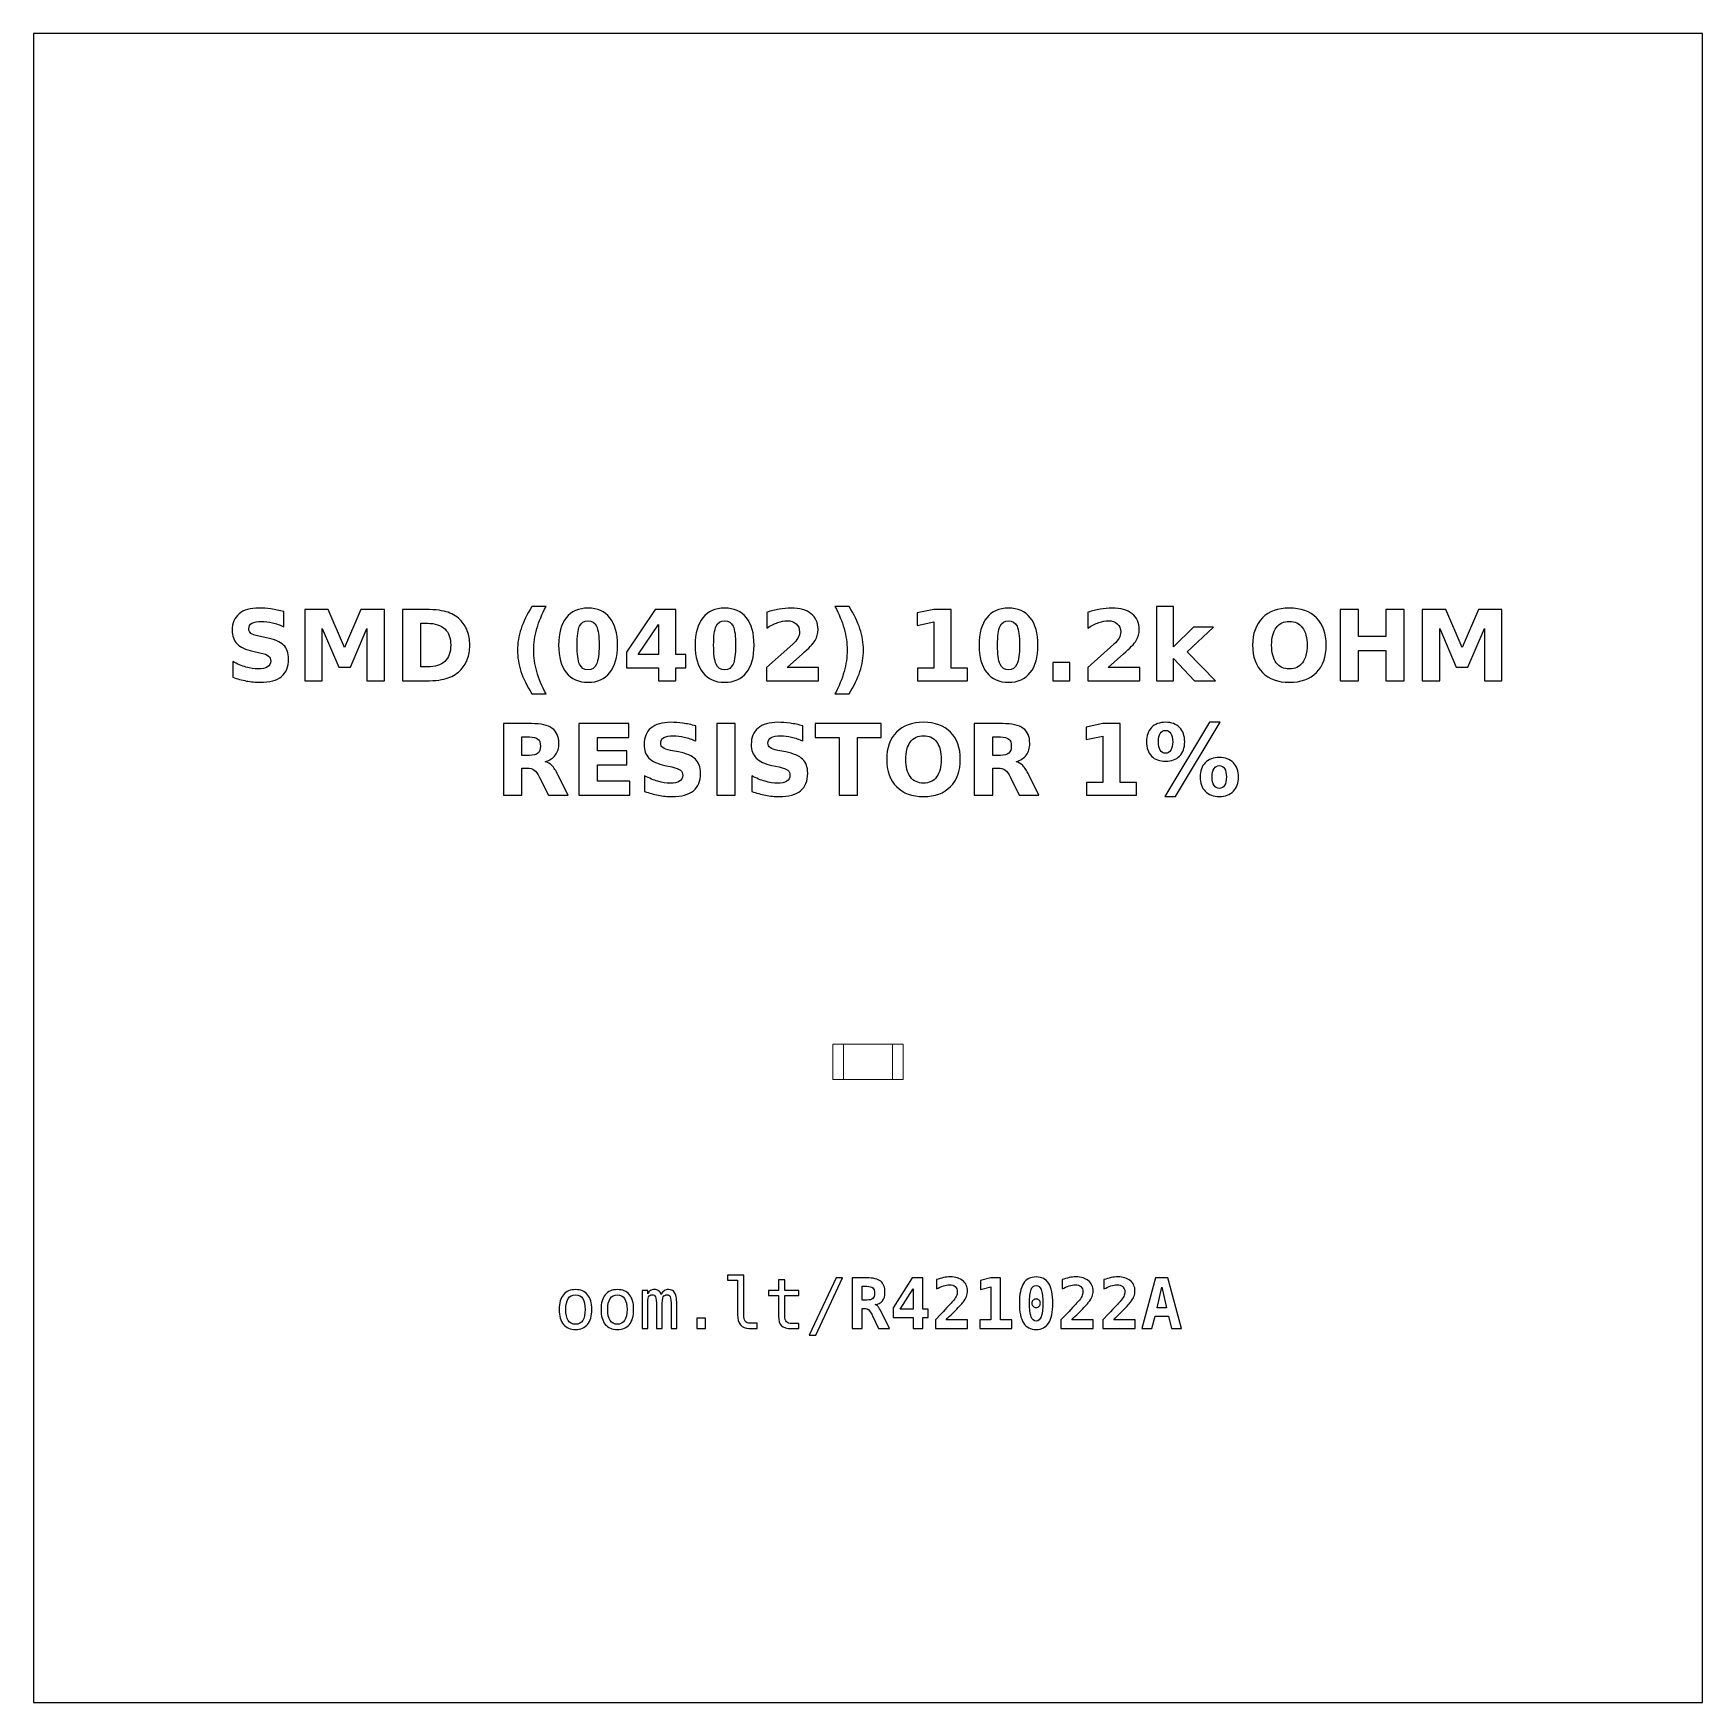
# Model space of a CAD drawing. Header units: centimetres. Extents: x -11.7 to -9.3, y -16.05 to -13.65.
import ezdxf

# ---------------------------------------------------------------- set-up
doc = ezdxf.new("R2010")
doc.units = ezdxf.units.CM
doc.header["$MEASUREMENT"] = 0
doc.layers.add('Layer 1', color=7, linetype='Continuous')

msp = doc.modelspace()

# ---------------------------------------------------------------- linework, layer by layer
at = {"layer": 'Layer 1', "color": 7}
msp.add_lwpolyline([(-11.7, -16.05), (-9.3, -16.05), (-9.3, -13.65), (-11.7, -13.65), (-11.7, -16.05)], close=True, dxfattribs=at)
at = {"layer": 'Layer 1', "color": 7, "lineweight": 9}
for points in [[(-10.5508, -15.15395), (-10.4492, -15.15395), (-10.4492, -15.10315), (-10.5508, -15.10315), (-10.5508, -15.15395)], [(-10.535, -15.15395), (-10.465, -15.15395), (-10.465, -15.10315), (-10.535, -15.10315), (-10.535, -15.15395)]]:
    msp.add_lwpolyline(points, close=True, dxfattribs=at)
at = {"layer": 'Layer 1', "color": 250}
for points, knots in [([(-11.33985, -14.48139), (-11.33985, -14.48139), (-11.33985, -14.50314), (-11.33985, -14.50314), (-11.33985, -14.50314), (-11.3455, -14.50062), (-11.35102, -14.49872), (-11.35638, -14.49743), (-11.35638, -14.49743), (-11.36177, -14.49613), (-11.36685, -14.4955), (-11.37162, -14.4955), (-11.37162, -14.4955), (-11.37795, -14.4955), (-11.38265, -14.49637), (-11.38569, -14.49811), (-11.38569, -14.49811), (-11.38872, -14.49987), (-11.39023, -14.50258), (-11.39023, -14.50625), (-11.39023, -14.50625), (-11.39023, -14.509), (-11.38922, -14.51116), (-11.38717, -14.51269), (-11.38717, -14.51269), (-11.38512, -14.51422), (-11.38141, -14.51556), (-11.37602, -14.51666), (-11.37602, -14.51666), (-11.37602, -14.51666), (-11.36473, -14.51892), (-11.36473, -14.51892), (-11.36473, -14.51892), (-11.35328, -14.52123), (-11.34517, -14.52471), (-11.34035, -14.52941), (-11.34035, -14.52941), (-11.33552, -14.53409), (-11.3331, -14.54075), (-11.3331, -14.54938), (-11.3331, -14.54938), (-11.3331, -14.56074), (-11.33646, -14.56918), (-11.34319, -14.57471), (-11.34319, -14.57471), (-11.34992, -14.58023), (-11.36019, -14.58301), (-11.37402, -14.58301), (-11.37402, -14.58301), (-11.38056, -14.58301), (-11.3871, -14.5824), (-11.39366, -14.58115), (-11.39366, -14.58115), (-11.40022, -14.5799), (-11.40681, -14.57807), (-11.41337, -14.57565), (-11.41337, -14.57565), (-11.41337, -14.57565), (-11.41337, -14.55326), (-11.41337, -14.55326), (-11.41337, -14.55326), (-11.40681, -14.55674), (-11.40046, -14.55937), (-11.39432, -14.56114), (-11.39432, -14.56114), (-11.38818, -14.5629), (-11.38228, -14.56379), (-11.37659, -14.56379), (-11.37659, -14.56379), (-11.3708, -14.56379), (-11.36636, -14.56283), (-11.36328, -14.5609), (-11.36328, -14.5609), (-11.36019, -14.55897), (-11.35867, -14.55622), (-11.35867, -14.55262), (-11.35867, -14.55262), (-11.35867, -14.54942), (-11.3597, -14.54693), (-11.36179, -14.54519), (-11.36179, -14.54519), (-11.36389, -14.54345), (-11.36805, -14.54188), (-11.37431, -14.54051), (-11.37431, -14.54051), (-11.37431, -14.54051), (-11.38458, -14.53823), (-11.38458, -14.53823), (-11.38458, -14.53823), (-11.39486, -14.53602), (-11.40239, -14.53252), (-11.40714, -14.52769), (-11.40714, -14.52769), (-11.41189, -14.52287), (-11.41426, -14.51636), (-11.41426, -14.5082), (-11.41426, -14.5082), (-11.41426, -14.49794), (-11.41095, -14.49006), (-11.40434, -14.48456), (-11.40434, -14.48456), (-11.39773, -14.47903), (-11.38823, -14.47628), (-11.37581, -14.47628), (-11.37581, -14.47628), (-11.37017, -14.47628), (-11.36436, -14.47671), (-11.35838, -14.47755), (-11.35838, -14.47755), (-11.35241, -14.4784), (-11.34623, -14.47967), (-11.33985, -14.48139)], [0, 0, 0, 0, 0.0357143, 0.0357143, 0.0357143, 0.0357143, 0.0714286, 0.0714286, 0.0714286, 0.0714286, 0.1071429, 0.1071429, 0.1071429, 0.1071429, 0.1428571, 0.1428571, 0.1428571, 0.1428571, 0.1785714, 0.1785714, 0.1785714, 0.1785714, 0.2142857, 0.2142857, 0.2142857, 0.2142857, 0.25, 0.25, 0.25, 0.25, 0.2857143, 0.2857143, 0.2857143, 0.2857143, 0.3214286, 0.3214286, 0.3214286, 0.3214286, 0.3571429, 0.3571429, 0.3571429, 0.3571429, 0.3928571, 0.3928571, 0.3928571, 0.3928571, 0.4285714, 0.4285714, 0.4285714, 0.4285714, 0.4642857, 0.4642857, 0.4642857, 0.4642857, 0.5, 0.5, 0.5, 0.5, 0.5357143, 0.5357143, 0.5357143, 0.5357143, 0.5714286, 0.5714286, 0.5714286, 0.5714286, 0.6071429, 0.6071429, 0.6071429, 0.6071429, 0.6428571, 0.6428571, 0.6428571, 0.6428571, 0.6785714, 0.6785714, 0.6785714, 0.6785714, 0.7142857, 0.7142857, 0.7142857, 0.7142857, 0.75, 0.75, 0.75, 0.75, 0.7857143, 0.7857143, 0.7857143, 0.7857143, 0.8214286, 0.8214286, 0.8214286, 0.8214286, 0.8571429, 0.8571429, 0.8571429, 0.8571429, 0.8928571, 0.8928571, 0.8928571, 0.8928571, 0.9285714, 0.9285714, 0.9285714, 0.9285714, 0.9642857, 0.9642857, 0.9642857, 0.9642857, 1, 1, 1, 1]), ([(-11.30982, -14.47814), (-11.30982, -14.47814), (-11.27607, -14.47814), (-11.27607, -14.47814), (-11.27607, -14.47814), (-11.27607, -14.47814), (-11.25262, -14.5332), (-11.25262, -14.5332), (-11.25262, -14.5332), (-11.25262, -14.5332), (-11.22906, -14.47814), (-11.22906, -14.47814), (-11.22906, -14.47814), (-11.22906, -14.47814), (-11.19538, -14.47814), (-11.19538, -14.47814), (-11.19538, -14.47814), (-11.19538, -14.47814), (-11.19538, -14.58101), (-11.19538, -14.58101), (-11.19538, -14.58101), (-11.19538, -14.58101), (-11.22045, -14.58101), (-11.22045, -14.58101), (-11.22045, -14.58101), (-11.22045, -14.58101), (-11.22045, -14.50577), (-11.22045, -14.50577), (-11.22045, -14.50577), (-11.22045, -14.50577), (-11.24416, -14.56123), (-11.24416, -14.56123), (-11.24416, -14.56123), (-11.24416, -14.56123), (-11.26097, -14.56123), (-11.26097, -14.56123), (-11.26097, -14.56123), (-11.26097, -14.56123), (-11.28468, -14.50577), (-11.28468, -14.50577), (-11.28468, -14.50577), (-11.28468, -14.50577), (-11.28468, -14.58101), (-11.28468, -14.58101), (-11.28468, -14.58101), (-11.28468, -14.58101), (-11.30982, -14.58101), (-11.30982, -14.58101), (-11.30982, -14.58101), (-11.30982, -14.58101), (-11.30982, -14.47814), (-11.30982, -14.47814)], [0, 0, 0, 0, 0.0769231, 0.0769231, 0.0769231, 0.0769231, 0.1538462, 0.1538462, 0.1538462, 0.1538462, 0.2307692, 0.2307692, 0.2307692, 0.2307692, 0.3076923, 0.3076923, 0.3076923, 0.3076923, 0.3846154, 0.3846154, 0.3846154, 0.3846154, 0.4615385, 0.4615385, 0.4615385, 0.4615385, 0.5384615, 0.5384615, 0.5384615, 0.5384615, 0.6153846, 0.6153846, 0.6153846, 0.6153846, 0.6923077, 0.6923077, 0.6923077, 0.6923077, 0.7692308, 0.7692308, 0.7692308, 0.7692308, 0.8461538, 0.8461538, 0.8461538, 0.8461538, 0.9230769, 0.9230769, 0.9230769, 0.9230769, 1, 1, 1, 1]), ([(-11.16939, -14.47814), (-11.16939, -14.47814), (-11.1414, -14.47814), (-11.1414, -14.47814), (-11.1414, -14.47814), (-11.12579, -14.47814), (-11.11417, -14.47925), (-11.10653, -14.48148), (-11.10653, -14.48148), (-11.09888, -14.48371), (-11.09232, -14.48748), (-11.08684, -14.49282), (-11.08684, -14.49282), (-11.08202, -14.49745), (-11.07845, -14.50281), (-11.07609, -14.50888), (-11.07609, -14.50888), (-11.07377, -14.51492), (-11.07259, -14.52179), (-11.07259, -14.52948), (-11.07259, -14.52948), (-11.07259, -14.53724), (-11.07377, -14.54416), (-11.07609, -14.55025), (-11.07609, -14.55025), (-11.07845, -14.55634), (-11.08202, -14.5617), (-11.08684, -14.56633), (-11.08684, -14.56633), (-11.09237, -14.57167), (-11.09898, -14.57544), (-11.10669, -14.57767), (-11.10669, -14.57767), (-11.11441, -14.5799), (-11.12598, -14.58101), (-11.1414, -14.58101), (-11.1414, -14.58101), (-11.1414, -14.58101), (-11.16939, -14.58101), (-11.16939, -14.58101), (-11.16939, -14.58101), (-11.16939, -14.58101), (-11.16939, -14.47814), (-11.16939, -14.47814)], [0, 0, 0, 0, 0.0909091, 0.0909091, 0.0909091, 0.0909091, 0.1818182, 0.1818182, 0.1818182, 0.1818182, 0.2727273, 0.2727273, 0.2727273, 0.2727273, 0.3636364, 0.3636364, 0.3636364, 0.3636364, 0.4545455, 0.4545455, 0.4545455, 0.4545455, 0.5454545, 0.5454545, 0.5454545, 0.5454545, 0.6363636, 0.6363636, 0.6363636, 0.6363636, 0.7272727, 0.7272727, 0.7272727, 0.7272727, 0.8181818, 0.8181818, 0.8181818, 0.8181818, 0.9090909, 0.9090909, 0.9090909, 0.9090909, 1, 1, 1, 1]), ([(-10.9629, -14.59961), (-10.9629, -14.59961), (-10.98336, -14.59961), (-10.98336, -14.59961), (-10.98336, -14.59961), (-10.99039, -14.58828), (-10.99559, -14.57748), (-10.99893, -14.56725), (-10.99893, -14.56725), (-11.00229, -14.55704), (-11.00396, -14.54691), (-11.00396, -14.53684), (-11.00396, -14.53684), (-11.00396, -14.52678), (-11.00227, -14.51659), (-10.99891, -14.50629), (-10.99891, -14.50629), (-10.99552, -14.49597), (-10.99035, -14.4852), (-10.98336, -14.47393), (-10.98336, -14.47393), (-10.98336, -14.47393), (-10.9629, -14.47393), (-10.9629, -14.47393), (-10.9629, -14.47393), (-10.96878, -14.48482), (-10.97318, -14.49547), (-10.97612, -14.50587), (-10.97612, -14.50587), (-10.97906, -14.51626), (-10.98054, -14.52654), (-10.98054, -14.5367), (-10.98054, -14.5367), (-10.98054, -14.54686), (-10.97908, -14.55714), (-10.97617, -14.56758), (-10.97617, -14.56758), (-10.97325, -14.578), (-10.96883, -14.58868), (-10.9629, -14.59961)], [0, 0, 0, 0, 0.1, 0.1, 0.1, 0.1, 0.2, 0.2, 0.2, 0.2, 0.3, 0.3, 0.3, 0.3, 0.4, 0.4, 0.4, 0.4, 0.5, 0.5, 0.5, 0.5, 0.6, 0.6, 0.6, 0.6, 0.7, 0.7, 0.7, 0.7, 0.8, 0.8, 0.8, 0.8, 0.9, 0.9, 0.9, 0.9, 1, 1, 1, 1]), ([(-10.86017, -14.52967), (-10.86017, -14.54672), (-10.86384, -14.55987), (-10.8712, -14.56913), (-10.8712, -14.56913), (-10.87854, -14.57838), (-10.88898, -14.58301), (-10.90248, -14.58301), (-10.90248, -14.58301), (-10.91603, -14.58301), (-10.92649, -14.57838), (-10.93383, -14.56913), (-10.93383, -14.56913), (-10.94119, -14.55987), (-10.94486, -14.54672), (-10.94486, -14.52967), (-10.94486, -14.52967), (-10.94486, -14.5126), (-10.94119, -14.49942), (-10.93383, -14.49016), (-10.93383, -14.49016), (-10.92649, -14.48092), (-10.91603, -14.47628), (-10.90248, -14.47628), (-10.90248, -14.47628), (-10.88898, -14.47628), (-10.87854, -14.48092), (-10.8712, -14.49016), (-10.8712, -14.49016), (-10.86384, -14.49942), (-10.86017, -14.5126), (-10.86017, -14.52967)], [0, 0, 0, 0, 0.125, 0.125, 0.125, 0.125, 0.25, 0.25, 0.25, 0.25, 0.375, 0.375, 0.375, 0.375, 0.5, 0.5, 0.5, 0.5, 0.625, 0.625, 0.625, 0.625, 0.75, 0.75, 0.75, 0.75, 0.875, 0.875, 0.875, 0.875, 1, 1, 1, 1]), ([(-10.8867, -14.52948), (-10.8867, -14.51662), (-10.8879, -14.50756), (-10.89032, -14.50229), (-10.89032, -14.50229), (-10.89272, -14.49705), (-10.89679, -14.49442), (-10.90248, -14.49442), (-10.90248, -14.49442), (-10.90817, -14.49442), (-10.91224, -14.49705), (-10.91469, -14.50229), (-10.91469, -14.50229), (-10.91711, -14.50756), (-10.91833, -14.51662), (-10.91833, -14.52948), (-10.91833, -14.52948), (-10.91833, -14.54246), (-10.91711, -14.55164), (-10.91469, -14.55695), (-10.91469, -14.55695), (-10.91224, -14.56229), (-10.90817, -14.56495), (-10.90248, -14.56495), (-10.90248, -14.56495), (-10.89684, -14.56495), (-10.89279, -14.56229), (-10.89034, -14.55695), (-10.89034, -14.55695), (-10.88792, -14.55164), (-10.8867, -14.54246), (-10.8867, -14.52948)], [0, 0, 0, 0, 0.125, 0.125, 0.125, 0.125, 0.25, 0.25, 0.25, 0.25, 0.375, 0.375, 0.375, 0.375, 0.5, 0.5, 0.5, 0.5, 0.625, 0.625, 0.625, 0.625, 0.75, 0.75, 0.75, 0.75, 0.875, 0.875, 0.875, 0.875, 1, 1, 1, 1]), ([(-10.80587, -14.47814), (-10.80587, -14.47814), (-10.77637, -14.47814), (-10.77637, -14.47814), (-10.77637, -14.47814), (-10.77637, -14.47814), (-10.77637, -14.54305), (-10.77637, -14.54305), (-10.77637, -14.54305), (-10.77637, -14.54305), (-10.7617, -14.54305), (-10.7617, -14.54305), (-10.7617, -14.54305), (-10.7617, -14.54305), (-10.7617, -14.56227), (-10.7617, -14.56227), (-10.7617, -14.56227), (-10.7617, -14.56227), (-10.77637, -14.56227), (-10.77637, -14.56227), (-10.77637, -14.56227), (-10.77637, -14.56227), (-10.77637, -14.58101), (-10.77637, -14.58101), (-10.77637, -14.58101), (-10.77637, -14.58101), (-10.80144, -14.58101), (-10.80144, -14.58101), (-10.80144, -14.58101), (-10.80144, -14.58101), (-10.80144, -14.56227), (-10.80144, -14.56227), (-10.80144, -14.56227), (-10.80144, -14.56227), (-10.84707, -14.56227), (-10.84707, -14.56227), (-10.84707, -14.56227), (-10.84707, -14.56227), (-10.84707, -14.53952), (-10.84707, -14.53952), (-10.84707, -14.53952), (-10.84707, -14.53952), (-10.80587, -14.47814), (-10.80587, -14.47814)], [0, 0, 0, 0, 0.0909091, 0.0909091, 0.0909091, 0.0909091, 0.1818182, 0.1818182, 0.1818182, 0.1818182, 0.2727273, 0.2727273, 0.2727273, 0.2727273, 0.3636364, 0.3636364, 0.3636364, 0.3636364, 0.4545455, 0.4545455, 0.4545455, 0.4545455, 0.5454545, 0.5454545, 0.5454545, 0.5454545, 0.6363636, 0.6363636, 0.6363636, 0.6363636, 0.7272727, 0.7272727, 0.7272727, 0.7272727, 0.8181818, 0.8181818, 0.8181818, 0.8181818, 0.9090909, 0.9090909, 0.9090909, 0.9090909, 1, 1, 1, 1]), ([(-10.66379, -14.52967), (-10.66379, -14.54672), (-10.66746, -14.55987), (-10.67482, -14.56913), (-10.67482, -14.56913), (-10.68216, -14.57838), (-10.6926, -14.58301), (-10.7061, -14.58301), (-10.7061, -14.58301), (-10.71965, -14.58301), (-10.73011, -14.57838), (-10.73745, -14.56913), (-10.73745, -14.56913), (-10.74481, -14.55987), (-10.74848, -14.54672), (-10.74848, -14.52967), (-10.74848, -14.52967), (-10.74848, -14.5126), (-10.74481, -14.49942), (-10.73745, -14.49016), (-10.73745, -14.49016), (-10.73011, -14.48092), (-10.71965, -14.47628), (-10.7061, -14.47628), (-10.7061, -14.47628), (-10.6926, -14.47628), (-10.68216, -14.48092), (-10.67482, -14.49016), (-10.67482, -14.49016), (-10.66746, -14.49942), (-10.66379, -14.5126), (-10.66379, -14.52967)], [0, 0, 0, 0, 0.125, 0.125, 0.125, 0.125, 0.25, 0.25, 0.25, 0.25, 0.375, 0.375, 0.375, 0.375, 0.5, 0.5, 0.5, 0.5, 0.625, 0.625, 0.625, 0.625, 0.75, 0.75, 0.75, 0.75, 0.875, 0.875, 0.875, 0.875, 1, 1, 1, 1]), ([(-10.69032, -14.52948), (-10.69032, -14.51662), (-10.69152, -14.50756), (-10.69394, -14.50229), (-10.69394, -14.50229), (-10.69634, -14.49705), (-10.70041, -14.49442), (-10.7061, -14.49442), (-10.7061, -14.49442), (-10.71179, -14.49442), (-10.71586, -14.49705), (-10.71831, -14.50229), (-10.71831, -14.50229), (-10.72073, -14.50756), (-10.72195, -14.51662), (-10.72195, -14.52948), (-10.72195, -14.52948), (-10.72195, -14.54246), (-10.72073, -14.55164), (-10.71831, -14.55695), (-10.71831, -14.55695), (-10.71586, -14.56229), (-10.71179, -14.56495), (-10.7061, -14.56495), (-10.7061, -14.56495), (-10.70046, -14.56495), (-10.69641, -14.56229), (-10.69396, -14.55695), (-10.69396, -14.55695), (-10.69154, -14.55164), (-10.69032, -14.54246), (-10.69032, -14.52948)], [0, 0, 0, 0, 0.125, 0.125, 0.125, 0.125, 0.25, 0.25, 0.25, 0.25, 0.375, 0.375, 0.375, 0.375, 0.5, 0.5, 0.5, 0.5, 0.625, 0.625, 0.625, 0.625, 0.75, 0.75, 0.75, 0.75, 0.875, 0.875, 0.875, 0.875, 1, 1, 1, 1]), ([(-10.61638, -14.56151), (-10.61638, -14.56151), (-10.5711, -14.56151), (-10.5711, -14.56151), (-10.5711, -14.56151), (-10.5711, -14.56151), (-10.5711, -14.58101), (-10.5711, -14.58101), (-10.5711, -14.58101), (-10.5711, -14.58101), (-10.64587, -14.58101), (-10.64587, -14.58101), (-10.64587, -14.58101), (-10.64587, -14.58101), (-10.64587, -14.56151), (-10.64587, -14.56151), (-10.64587, -14.56151), (-10.64587, -14.56151), (-10.60831, -14.52838), (-10.60831, -14.52838), (-10.60831, -14.52838), (-10.60495, -14.52534), (-10.60248, -14.52238), (-10.60088, -14.51949), (-10.60088, -14.51949), (-10.59926, -14.51659), (-10.59846, -14.51358), (-10.59846, -14.51045), (-10.59846, -14.51045), (-10.59846, -14.50563), (-10.60008, -14.50175), (-10.60332, -14.49881), (-10.60332, -14.49881), (-10.60655, -14.49587), (-10.61085, -14.49442), (-10.61624, -14.49442), (-10.61624, -14.49442), (-10.62037, -14.49442), (-10.62489, -14.49531), (-10.62981, -14.49707), (-10.62981, -14.49707), (-10.63472, -14.49884), (-10.63999, -14.50147), (-10.64559, -14.50495), (-10.64559, -14.50495), (-10.64559, -14.50495), (-10.64559, -14.48235), (-10.64559, -14.48235), (-10.64559, -14.48235), (-10.63961, -14.48038), (-10.63371, -14.47887), (-10.62788, -14.47784), (-10.62788, -14.47784), (-10.62204, -14.4768), (-10.61633, -14.47628), (-10.61071, -14.47628), (-10.61071, -14.47628), (-10.59841, -14.47628), (-10.58884, -14.47899), (-10.58202, -14.48442), (-10.58202, -14.48442), (-10.5752, -14.48983), (-10.57179, -14.49738), (-10.57179, -14.50709), (-10.57179, -14.50709), (-10.57179, -14.51269), (-10.57324, -14.51791), (-10.57614, -14.52276), (-10.57614, -14.52276), (-10.57903, -14.5276), (-10.58512, -14.53409), (-10.59439, -14.54223), (-10.59439, -14.54223), (-10.59439, -14.54223), (-10.61638, -14.56151), (-10.61638, -14.56151)], [0, 0, 0, 0, 0.0526316, 0.0526316, 0.0526316, 0.0526316, 0.1052632, 0.1052632, 0.1052632, 0.1052632, 0.1578947, 0.1578947, 0.1578947, 0.1578947, 0.2105263, 0.2105263, 0.2105263, 0.2105263, 0.2631579, 0.2631579, 0.2631579, 0.2631579, 0.3157895, 0.3157895, 0.3157895, 0.3157895, 0.3684211, 0.3684211, 0.3684211, 0.3684211, 0.4210526, 0.4210526, 0.4210526, 0.4210526, 0.4736842, 0.4736842, 0.4736842, 0.4736842, 0.5263158, 0.5263158, 0.5263158, 0.5263158, 0.5789474, 0.5789474, 0.5789474, 0.5789474, 0.6315789, 0.6315789, 0.6315789, 0.6315789, 0.6842105, 0.6842105, 0.6842105, 0.6842105, 0.7368421, 0.7368421, 0.7368421, 0.7368421, 0.7894737, 0.7894737, 0.7894737, 0.7894737, 0.8421053, 0.8421053, 0.8421053, 0.8421053, 0.8947368, 0.8947368, 0.8947368, 0.8947368, 0.9473684, 0.9473684, 0.9473684, 0.9473684, 1, 1, 1, 1]), ([(-10.54756, -14.59961), (-10.54168, -14.58868), (-10.53726, -14.578), (-10.53432, -14.56758), (-10.53432, -14.56758), (-10.53138, -14.55714), (-10.52992, -14.54686), (-10.52992, -14.5367), (-10.52992, -14.5367), (-10.52992, -14.52654), (-10.53138, -14.51626), (-10.53432, -14.50587), (-10.53432, -14.50587), (-10.53726, -14.49547), (-10.54168, -14.48482), (-10.54756, -14.47393), (-10.54756, -14.47393), (-10.54756, -14.47393), (-10.5271, -14.47393), (-10.5271, -14.47393), (-10.5271, -14.47393), (-10.52012, -14.4852), (-10.51494, -14.49597), (-10.51155, -14.50629), (-10.51155, -14.50629), (-10.50819, -14.51659), (-10.5065, -14.52678), (-10.5065, -14.53684), (-10.5065, -14.53684), (-10.5065, -14.54691), (-10.50817, -14.55704), (-10.51153, -14.56725), (-10.51153, -14.56725), (-10.51487, -14.57748), (-10.52007, -14.58828), (-10.5271, -14.59961), (-10.5271, -14.59961), (-10.5271, -14.59961), (-10.54756, -14.59961), (-10.54756, -14.59961)], [0, 0, 0, 0, 0.1, 0.1, 0.1, 0.1, 0.2, 0.2, 0.2, 0.2, 0.3, 0.3, 0.3, 0.3, 0.4, 0.4, 0.4, 0.4, 0.5, 0.5, 0.5, 0.5, 0.6, 0.6, 0.6, 0.6, 0.7, 0.7, 0.7, 0.7, 0.8, 0.8, 0.8, 0.8, 0.9, 0.9, 0.9, 0.9, 1, 1, 1, 1]), ([(-10.4287, -14.56269), (-10.4287, -14.56269), (-10.40527, -14.56269), (-10.40527, -14.56269), (-10.40527, -14.56269), (-10.40527, -14.56269), (-10.40527, -14.4962), (-10.40527, -14.4962), (-10.40527, -14.4962), (-10.40527, -14.4962), (-10.42931, -14.50117), (-10.42931, -14.50117), (-10.42931, -14.50117), (-10.42931, -14.50117), (-10.42931, -14.4831), (-10.42931, -14.4831), (-10.42931, -14.4831), (-10.42931, -14.4831), (-10.40541, -14.47814), (-10.40541, -14.47814), (-10.40541, -14.47814), (-10.40541, -14.47814), (-10.3802, -14.47814), (-10.3802, -14.47814), (-10.3802, -14.47814), (-10.3802, -14.47814), (-10.3802, -14.56269), (-10.3802, -14.56269), (-10.3802, -14.56269), (-10.3802, -14.56269), (-10.35678, -14.56269), (-10.35678, -14.56269), (-10.35678, -14.56269), (-10.35678, -14.56269), (-10.35678, -14.58101), (-10.35678, -14.58101), (-10.35678, -14.58101), (-10.35678, -14.58101), (-10.4287, -14.58101), (-10.4287, -14.58101), (-10.4287, -14.58101), (-10.4287, -14.58101), (-10.4287, -14.56269), (-10.4287, -14.56269)], [0, 0, 0, 0, 0.0909091, 0.0909091, 0.0909091, 0.0909091, 0.1818182, 0.1818182, 0.1818182, 0.1818182, 0.2727273, 0.2727273, 0.2727273, 0.2727273, 0.3636364, 0.3636364, 0.3636364, 0.3636364, 0.4545455, 0.4545455, 0.4545455, 0.4545455, 0.5454545, 0.5454545, 0.5454545, 0.5454545, 0.6363636, 0.6363636, 0.6363636, 0.6363636, 0.7272727, 0.7272727, 0.7272727, 0.7272727, 0.8181818, 0.8181818, 0.8181818, 0.8181818, 0.9090909, 0.9090909, 0.9090909, 0.9090909, 1, 1, 1, 1]), ([(-10.2556, -14.52967), (-10.2556, -14.54672), (-10.25927, -14.55987), (-10.26663, -14.56913), (-10.26663, -14.56913), (-10.27397, -14.57838), (-10.28441, -14.58301), (-10.29791, -14.58301), (-10.29791, -14.58301), (-10.31146, -14.58301), (-10.32192, -14.57838), (-10.32926, -14.56913), (-10.32926, -14.56913), (-10.33662, -14.55987), (-10.34029, -14.54672), (-10.34029, -14.52967), (-10.34029, -14.52967), (-10.34029, -14.5126), (-10.33662, -14.49942), (-10.32926, -14.49016), (-10.32926, -14.49016), (-10.32192, -14.48092), (-10.31146, -14.47628), (-10.29791, -14.47628), (-10.29791, -14.47628), (-10.28441, -14.47628), (-10.27397, -14.48092), (-10.26663, -14.49016), (-10.26663, -14.49016), (-10.25927, -14.49942), (-10.2556, -14.5126), (-10.2556, -14.52967)], [0, 0, 0, 0, 0.125, 0.125, 0.125, 0.125, 0.25, 0.25, 0.25, 0.25, 0.375, 0.375, 0.375, 0.375, 0.5, 0.5, 0.5, 0.5, 0.625, 0.625, 0.625, 0.625, 0.75, 0.75, 0.75, 0.75, 0.875, 0.875, 0.875, 0.875, 1, 1, 1, 1]), ([(-10.28213, -14.52948), (-10.28213, -14.51662), (-10.28333, -14.50756), (-10.28575, -14.50229), (-10.28575, -14.50229), (-10.28815, -14.49705), (-10.29222, -14.49442), (-10.29791, -14.49442), (-10.29791, -14.49442), (-10.3036, -14.49442), (-10.30767, -14.49705), (-10.31012, -14.50229), (-10.31012, -14.50229), (-10.31254, -14.50756), (-10.31376, -14.51662), (-10.31376, -14.52948), (-10.31376, -14.52948), (-10.31376, -14.54246), (-10.31254, -14.55164), (-10.31012, -14.55695), (-10.31012, -14.55695), (-10.30767, -14.56229), (-10.3036, -14.56495), (-10.29791, -14.56495), (-10.29791, -14.56495), (-10.29227, -14.56495), (-10.28822, -14.56229), (-10.28577, -14.55695), (-10.28577, -14.55695), (-10.28335, -14.55164), (-10.28213, -14.54246), (-10.28213, -14.52948)], [0, 0, 0, 0, 0.125, 0.125, 0.125, 0.125, 0.25, 0.25, 0.25, 0.25, 0.375, 0.375, 0.375, 0.375, 0.5, 0.5, 0.5, 0.5, 0.625, 0.625, 0.625, 0.625, 0.75, 0.75, 0.75, 0.75, 0.875, 0.875, 0.875, 0.875, 1, 1, 1, 1]), ([(-10.15459, -14.56151), (-10.15459, -14.56151), (-10.10931, -14.56151), (-10.10931, -14.56151), (-10.10931, -14.56151), (-10.10931, -14.56151), (-10.10931, -14.58101), (-10.10931, -14.58101), (-10.10931, -14.58101), (-10.10931, -14.58101), (-10.18408, -14.58101), (-10.18408, -14.58101), (-10.18408, -14.58101), (-10.18408, -14.58101), (-10.18408, -14.56151), (-10.18408, -14.56151), (-10.18408, -14.56151), (-10.18408, -14.56151), (-10.14652, -14.52838), (-10.14652, -14.52838), (-10.14652, -14.52838), (-10.14316, -14.52534), (-10.14069, -14.52238), (-10.13909, -14.51949), (-10.13909, -14.51949), (-10.13747, -14.51659), (-10.13667, -14.51358), (-10.13667, -14.51045), (-10.13667, -14.51045), (-10.13667, -14.50563), (-10.13829, -14.50175), (-10.14153, -14.49881), (-10.14153, -14.49881), (-10.14476, -14.49587), (-10.14906, -14.49442), (-10.15445, -14.49442), (-10.15445, -14.49442), (-10.15858, -14.49442), (-10.1631, -14.49531), (-10.16802, -14.49707), (-10.16802, -14.49707), (-10.17293, -14.49884), (-10.1782, -14.50147), (-10.1838, -14.50495), (-10.1838, -14.50495), (-10.1838, -14.50495), (-10.1838, -14.48235), (-10.1838, -14.48235), (-10.1838, -14.48235), (-10.17782, -14.48038), (-10.17192, -14.47887), (-10.16609, -14.47784), (-10.16609, -14.47784), (-10.16025, -14.4768), (-10.15454, -14.47628), (-10.14892, -14.47628), (-10.14892, -14.47628), (-10.13662, -14.47628), (-10.12705, -14.47899), (-10.12023, -14.48442), (-10.12023, -14.48442), (-10.11341, -14.48983), (-10.11, -14.49738), (-10.11, -14.50709), (-10.11, -14.50709), (-10.11, -14.51269), (-10.11145, -14.51791), (-10.11435, -14.52276), (-10.11435, -14.52276), (-10.11724, -14.5276), (-10.12333, -14.53409), (-10.1326, -14.54223), (-10.1326, -14.54223), (-10.1326, -14.54223), (-10.15459, -14.56151), (-10.15459, -14.56151)], [0, 0, 0, 0, 0.0526316, 0.0526316, 0.0526316, 0.0526316, 0.1052632, 0.1052632, 0.1052632, 0.1052632, 0.1578947, 0.1578947, 0.1578947, 0.1578947, 0.2105263, 0.2105263, 0.2105263, 0.2105263, 0.2631579, 0.2631579, 0.2631579, 0.2631579, 0.3157895, 0.3157895, 0.3157895, 0.3157895, 0.3684211, 0.3684211, 0.3684211, 0.3684211, 0.4210526, 0.4210526, 0.4210526, 0.4210526, 0.4736842, 0.4736842, 0.4736842, 0.4736842, 0.5263158, 0.5263158, 0.5263158, 0.5263158, 0.5789474, 0.5789474, 0.5789474, 0.5789474, 0.6315789, 0.6315789, 0.6315789, 0.6315789, 0.6842105, 0.6842105, 0.6842105, 0.6842105, 0.7368421, 0.7368421, 0.7368421, 0.7368421, 0.7894737, 0.7894737, 0.7894737, 0.7894737, 0.8421053, 0.8421053, 0.8421053, 0.8421053, 0.8947368, 0.8947368, 0.8947368, 0.8947368, 0.9473684, 0.9473684, 0.9473684, 0.9473684, 1, 1, 1, 1]), ([(-10.08521, -14.47379), (-10.08521, -14.47379), (-10.06054, -14.47379), (-10.06054, -14.47379), (-10.06054, -14.47379), (-10.06054, -14.47379), (-10.06054, -14.53216), (-10.06054, -14.53216), (-10.06054, -14.53216), (-10.06054, -14.53216), (-10.03215, -14.50385), (-10.03215, -14.50385), (-10.03215, -14.50385), (-10.03215, -14.50385), (-10.00348, -14.50385), (-10.00348, -14.50385), (-10.00348, -14.50385), (-10.00348, -14.50385), (-10.04118, -14.53926), (-10.04118, -14.53926), (-10.04118, -14.53926), (-10.04118, -14.53926), (-10.00052, -14.58101), (-10.00052, -14.58101), (-10.00052, -14.58101), (-10.00052, -14.58101), (-10.03043, -14.58101), (-10.03043, -14.58101), (-10.03043, -14.58101), (-10.03043, -14.58101), (-10.06054, -14.54884), (-10.06054, -14.54884), (-10.06054, -14.54884), (-10.06054, -14.54884), (-10.06054, -14.58101), (-10.06054, -14.58101), (-10.06054, -14.58101), (-10.06054, -14.58101), (-10.08521, -14.58101), (-10.08521, -14.58101), (-10.08521, -14.58101), (-10.08521, -14.58101), (-10.08521, -14.47379), (-10.08521, -14.47379)], [0, 0, 0, 0, 0.0909091, 0.0909091, 0.0909091, 0.0909091, 0.1818182, 0.1818182, 0.1818182, 0.1818182, 0.2727273, 0.2727273, 0.2727273, 0.2727273, 0.3636364, 0.3636364, 0.3636364, 0.3636364, 0.4545455, 0.4545455, 0.4545455, 0.4545455, 0.5454545, 0.5454545, 0.5454545, 0.5454545, 0.6363636, 0.6363636, 0.6363636, 0.6363636, 0.7272727, 0.7272727, 0.7272727, 0.7272727, 0.8181818, 0.8181818, 0.8181818, 0.8181818, 0.9090909, 0.9090909, 0.9090909, 0.9090909, 1, 1, 1, 1]), ([(-9.89414, -14.47628), (-9.87761, -14.47628), (-9.86465, -14.48101), (-9.85529, -14.49049), (-9.85529, -14.49049), (-9.84591, -14.49994), (-9.84123, -14.51299), (-9.84123, -14.52967), (-9.84123, -14.52967), (-9.84123, -14.5463), (-9.84591, -14.55935), (-9.85529, -14.5688), (-9.85529, -14.5688), (-9.86465, -14.57828), (-9.87761, -14.58301), (-9.89414, -14.58301), (-9.89414, -14.58301), (-9.91063, -14.58301), (-9.92356, -14.57828), (-9.93297, -14.5688), (-9.93297, -14.5688), (-9.94235, -14.55935), (-9.94706, -14.5463), (-9.94706, -14.52967), (-9.94706, -14.52967), (-9.94706, -14.51299), (-9.94235, -14.49994), (-9.93297, -14.49049), (-9.93297, -14.49049), (-9.92356, -14.48101), (-9.91063, -14.47628), (-9.89414, -14.47628)], [0, 0, 0, 0, 0.125, 0.125, 0.125, 0.125, 0.25, 0.25, 0.25, 0.25, 0.375, 0.375, 0.375, 0.375, 0.5, 0.5, 0.5, 0.5, 0.625, 0.625, 0.625, 0.625, 0.75, 0.75, 0.75, 0.75, 0.875, 0.875, 0.875, 0.875, 1, 1, 1, 1]), ([(-9.89414, -14.4955), (-9.90223, -14.4955), (-9.90849, -14.49848), (-9.91296, -14.50446), (-9.91296, -14.50446), (-9.9174, -14.51043), (-9.91964, -14.51883), (-9.91964, -14.52967), (-9.91964, -14.52967), (-9.91964, -14.54049), (-9.9174, -14.54886), (-9.91296, -14.55483), (-9.91296, -14.55483), (-9.90849, -14.56081), (-9.90223, -14.56379), (-9.89414, -14.56379), (-9.89414, -14.56379), (-9.886, -14.56379), (-9.87973, -14.56081), (-9.87526, -14.55483), (-9.87526, -14.55483), (-9.87081, -14.54886), (-9.86858, -14.54049), (-9.86858, -14.52967), (-9.86858, -14.52967), (-9.86858, -14.51883), (-9.87081, -14.51043), (-9.87526, -14.50446), (-9.87526, -14.50446), (-9.87973, -14.49848), (-9.886, -14.4955), (-9.89414, -14.4955)], [0, 0, 0, 0, 0.125, 0.125, 0.125, 0.125, 0.25, 0.25, 0.25, 0.25, 0.375, 0.375, 0.375, 0.375, 0.5, 0.5, 0.5, 0.5, 0.625, 0.625, 0.625, 0.625, 0.75, 0.75, 0.75, 0.75, 0.875, 0.875, 0.875, 0.875, 1, 1, 1, 1]), ([(-9.82116, -14.47814), (-9.82116, -14.47814), (-9.79463, -14.47814), (-9.79463, -14.47814), (-9.79463, -14.47814), (-9.79463, -14.47814), (-9.79463, -14.51735), (-9.79463, -14.51735), (-9.79463, -14.51735), (-9.79463, -14.51735), (-9.7555, -14.51735), (-9.7555, -14.51735), (-9.7555, -14.51735), (-9.7555, -14.51735), (-9.7555, -14.47814), (-9.7555, -14.47814), (-9.7555, -14.47814), (-9.7555, -14.47814), (-9.72897, -14.47814), (-9.72897, -14.47814), (-9.72897, -14.47814), (-9.72897, -14.47814), (-9.72897, -14.58101), (-9.72897, -14.58101), (-9.72897, -14.58101), (-9.72897, -14.58101), (-9.7555, -14.58101), (-9.7555, -14.58101), (-9.7555, -14.58101), (-9.7555, -14.58101), (-9.7555, -14.53741), (-9.7555, -14.53741), (-9.7555, -14.53741), (-9.7555, -14.53741), (-9.79463, -14.53741), (-9.79463, -14.53741), (-9.79463, -14.53741), (-9.79463, -14.53741), (-9.79463, -14.58101), (-9.79463, -14.58101), (-9.79463, -14.58101), (-9.79463, -14.58101), (-9.82116, -14.58101), (-9.82116, -14.58101), (-9.82116, -14.58101), (-9.82116, -14.58101), (-9.82116, -14.47814), (-9.82116, -14.47814)], [0, 0, 0, 0, 0.0833333, 0.0833333, 0.0833333, 0.0833333, 0.1666667, 0.1666667, 0.1666667, 0.1666667, 0.25, 0.25, 0.25, 0.25, 0.3333333, 0.3333333, 0.3333333, 0.3333333, 0.4166667, 0.4166667, 0.4166667, 0.4166667, 0.5, 0.5, 0.5, 0.5, 0.5833333, 0.5833333, 0.5833333, 0.5833333, 0.6666667, 0.6666667, 0.6666667, 0.6666667, 0.75, 0.75, 0.75, 0.75, 0.8333333, 0.8333333, 0.8333333, 0.8333333, 0.9166667, 0.9166667, 0.9166667, 0.9166667, 1, 1, 1, 1]), ([(-9.70307, -14.47814), (-9.70307, -14.47814), (-9.66932, -14.47814), (-9.66932, -14.47814), (-9.66932, -14.47814), (-9.66932, -14.47814), (-9.64587, -14.5332), (-9.64587, -14.5332), (-9.64587, -14.5332), (-9.64587, -14.5332), (-9.62231, -14.47814), (-9.62231, -14.47814), (-9.62231, -14.47814), (-9.62231, -14.47814), (-9.58863, -14.47814), (-9.58863, -14.47814), (-9.58863, -14.47814), (-9.58863, -14.47814), (-9.58863, -14.58101), (-9.58863, -14.58101), (-9.58863, -14.58101), (-9.58863, -14.58101), (-9.6137, -14.58101), (-9.6137, -14.58101), (-9.6137, -14.58101), (-9.6137, -14.58101), (-9.6137, -14.50577), (-9.6137, -14.50577), (-9.6137, -14.50577), (-9.6137, -14.50577), (-9.63741, -14.56123), (-9.63741, -14.56123), (-9.63741, -14.56123), (-9.63741, -14.56123), (-9.65422, -14.56123), (-9.65422, -14.56123), (-9.65422, -14.56123), (-9.65422, -14.56123), (-9.67793, -14.50577), (-9.67793, -14.50577), (-9.67793, -14.50577), (-9.67793, -14.50577), (-9.67793, -14.58101), (-9.67793, -14.58101), (-9.67793, -14.58101), (-9.67793, -14.58101), (-9.70307, -14.58101), (-9.70307, -14.58101), (-9.70307, -14.58101), (-9.70307, -14.58101), (-9.70307, -14.47814), (-9.70307, -14.47814)], [0, 0, 0, 0, 0.0769231, 0.0769231, 0.0769231, 0.0769231, 0.1538462, 0.1538462, 0.1538462, 0.1538462, 0.2307692, 0.2307692, 0.2307692, 0.2307692, 0.3076923, 0.3076923, 0.3076923, 0.3076923, 0.3846154, 0.3846154, 0.3846154, 0.3846154, 0.4615385, 0.4615385, 0.4615385, 0.4615385, 0.5384615, 0.5384615, 0.5384615, 0.5384615, 0.6153846, 0.6153846, 0.6153846, 0.6153846, 0.6923077, 0.6923077, 0.6923077, 0.6923077, 0.7692308, 0.7692308, 0.7692308, 0.7692308, 0.8461538, 0.8461538, 0.8461538, 0.8461538, 0.9230769, 0.9230769, 0.9230769, 0.9230769, 1, 1, 1, 1]), ([(-11.14286, -14.4982), (-11.14286, -14.4982), (-11.14286, -14.56095), (-11.14286, -14.56095), (-11.14286, -14.56095), (-11.14286, -14.56095), (-11.13336, -14.56095), (-11.13336, -14.56095), (-11.13336, -14.56095), (-11.12252, -14.56095), (-11.11424, -14.55827), (-11.10853, -14.55288), (-11.10853, -14.55288), (-11.10281, -14.54752), (-11.09994, -14.53971), (-11.09994, -14.52948), (-11.09994, -14.52948), (-11.09994, -14.51927), (-11.10279, -14.51151), (-11.10848, -14.5062), (-11.10848, -14.5062), (-11.11417, -14.50086), (-11.12247, -14.4982), (-11.13336, -14.4982), (-11.13336, -14.4982), (-11.13336, -14.4982), (-11.14286, -14.4982), (-11.14286, -14.4982)], [0, 0, 0, 0, 0.1428571, 0.1428571, 0.1428571, 0.1428571, 0.2857143, 0.2857143, 0.2857143, 0.2857143, 0.4285714, 0.4285714, 0.4285714, 0.4285714, 0.5714286, 0.5714286, 0.5714286, 0.5714286, 0.7142857, 0.7142857, 0.7142857, 0.7142857, 0.8571429, 0.8571429, 0.8571429, 0.8571429, 1, 1, 1, 1]), ([(-10.80144, -14.49999), (-10.80144, -14.49999), (-10.83054, -14.54305), (-10.83054, -14.54305), (-10.83054, -14.54305), (-10.83054, -14.54305), (-10.80144, -14.54305), (-10.80144, -14.54305), (-10.80144, -14.54305), (-10.80144, -14.54305), (-10.80144, -14.49999), (-10.80144, -14.49999)], [0, 0, 0, 0, 0.3333333, 0.3333333, 0.3333333, 0.3333333, 0.6666667, 0.6666667, 0.6666667, 0.6666667, 1, 1, 1, 1]), ([(-10.23446, -14.55434), (-10.23446, -14.55434), (-10.20964, -14.55434), (-10.20964, -14.55434), (-10.20964, -14.55434), (-10.20964, -14.55434), (-10.20964, -14.58101), (-10.20964, -14.58101), (-10.20964, -14.58101), (-10.20964, -14.58101), (-10.23446, -14.58101), (-10.23446, -14.58101), (-10.23446, -14.58101), (-10.23446, -14.58101), (-10.23446, -14.55434), (-10.23446, -14.55434)], [0, 0, 0, 0, 0.25, 0.25, 0.25, 0.25, 0.5, 0.5, 0.5, 0.5, 0.75, 0.75, 0.75, 0.75, 1, 1, 1, 1]), ([(-10.9977, -14.70634), (-10.9977, -14.70634), (-10.9977, -14.74526), (-10.9977, -14.74526), (-10.9977, -14.74526), (-10.9977, -14.74526), (-11.02423, -14.74526), (-11.02423, -14.74526), (-11.02423, -14.74526), (-11.02423, -14.74526), (-11.02423, -14.64239), (-11.02423, -14.64239), (-11.02423, -14.64239), (-11.02423, -14.64239), (-10.98371, -14.64239), (-10.98371, -14.64239), (-10.98371, -14.64239), (-10.97016, -14.64239), (-10.96021, -14.64467), (-10.95391, -14.64921), (-10.95391, -14.64921), (-10.94759, -14.65375), (-10.94443, -14.66095), (-10.94443, -14.67078), (-10.94443, -14.67078), (-10.94443, -14.67757), (-10.94608, -14.68317), (-10.94935, -14.68752), (-10.94935, -14.68752), (-10.95264, -14.6919), (-10.9576, -14.69512), (-10.96421, -14.69717), (-10.96421, -14.69717), (-10.96059, -14.69801), (-10.95732, -14.69987), (-10.95445, -14.70279), (-10.95445, -14.70279), (-10.95158, -14.7057), (-10.94869, -14.71012), (-10.94575, -14.71605), (-10.94575, -14.71605), (-10.94575, -14.71605), (-10.93133, -14.74526), (-10.93133, -14.74526), (-10.93133, -14.74526), (-10.93133, -14.74526), (-10.9596, -14.74526), (-10.9596, -14.74526), (-10.9596, -14.74526), (-10.9596, -14.74526), (-10.97214, -14.7197), (-10.97214, -14.7197), (-10.97214, -14.7197), (-10.97465, -14.71457), (-10.97722, -14.71104), (-10.97983, -14.70916), (-10.97983, -14.70916), (-10.98242, -14.70728), (-10.98587, -14.70634), (-10.9902, -14.70634), (-10.9902, -14.70634), (-10.9902, -14.70634), (-10.9977, -14.70634), (-10.9977, -14.70634)], [0, 0, 0, 0, 0.0625, 0.0625, 0.0625, 0.0625, 0.125, 0.125, 0.125, 0.125, 0.1875, 0.1875, 0.1875, 0.1875, 0.25, 0.25, 0.25, 0.25, 0.3125, 0.3125, 0.3125, 0.3125, 0.375, 0.375, 0.375, 0.375, 0.4375, 0.4375, 0.4375, 0.4375, 0.5, 0.5, 0.5, 0.5, 0.5625, 0.5625, 0.5625, 0.5625, 0.625, 0.625, 0.625, 0.625, 0.6875, 0.6875, 0.6875, 0.6875, 0.75, 0.75, 0.75, 0.75, 0.8125, 0.8125, 0.8125, 0.8125, 0.875, 0.875, 0.875, 0.875, 0.9375, 0.9375, 0.9375, 0.9375, 1, 1, 1, 1]), ([(-10.98653, -14.68802), (-10.98098, -14.68802), (-10.97698, -14.68698), (-10.97458, -14.68491), (-10.97458, -14.68491), (-10.97216, -14.68284), (-10.97096, -14.67943), (-10.97096, -14.6747), (-10.97096, -14.6747), (-10.97096, -14.67002), (-10.97216, -14.66666), (-10.97458, -14.66464), (-10.97458, -14.66464), (-10.97698, -14.66262), (-10.98098, -14.66161), (-10.98653, -14.66161), (-10.98653, -14.66161), (-10.98653, -14.66161), (-10.9977, -14.66161), (-10.9977, -14.66161), (-10.9977, -14.66161), (-10.9977, -14.66161), (-10.9977, -14.68802), (-10.9977, -14.68802), (-10.9977, -14.68802), (-10.9977, -14.68802), (-10.98653, -14.68802), (-10.98653, -14.68802)], [0, 0, 0, 0, 0.1428571, 0.1428571, 0.1428571, 0.1428571, 0.2857143, 0.2857143, 0.2857143, 0.2857143, 0.4285714, 0.4285714, 0.4285714, 0.4285714, 0.5714286, 0.5714286, 0.5714286, 0.5714286, 0.7142857, 0.7142857, 0.7142857, 0.7142857, 0.8571429, 0.8571429, 0.8571429, 0.8571429, 1, 1, 1, 1]), ([(-10.91558, -14.64239), (-10.91558, -14.64239), (-10.84399, -14.64239), (-10.84399, -14.64239), (-10.84399, -14.64239), (-10.84399, -14.64239), (-10.84399, -14.66245), (-10.84399, -14.66245), (-10.84399, -14.66245), (-10.84399, -14.66245), (-10.88905, -14.66245), (-10.88905, -14.66245), (-10.88905, -14.66245), (-10.88905, -14.66245), (-10.88905, -14.6816), (-10.88905, -14.6816), (-10.88905, -14.6816), (-10.88905, -14.6816), (-10.8467, -14.6816), (-10.8467, -14.6816), (-10.8467, -14.6816), (-10.8467, -14.6816), (-10.8467, -14.70166), (-10.8467, -14.70166), (-10.8467, -14.70166), (-10.8467, -14.70166), (-10.88905, -14.70166), (-10.88905, -14.70166), (-10.88905, -14.70166), (-10.88905, -14.70166), (-10.88905, -14.7252), (-10.88905, -14.7252), (-10.88905, -14.7252), (-10.88905, -14.7252), (-10.84249, -14.7252), (-10.84249, -14.7252), (-10.84249, -14.7252), (-10.84249, -14.7252), (-10.84249, -14.74526), (-10.84249, -14.74526), (-10.84249, -14.74526), (-10.84249, -14.74526), (-10.91558, -14.74526), (-10.91558, -14.74526), (-10.91558, -14.74526), (-10.91558, -14.74526), (-10.91558, -14.64239), (-10.91558, -14.64239)], [0, 0, 0, 0, 0.0833333, 0.0833333, 0.0833333, 0.0833333, 0.1666667, 0.1666667, 0.1666667, 0.1666667, 0.25, 0.25, 0.25, 0.25, 0.3333333, 0.3333333, 0.3333333, 0.3333333, 0.4166667, 0.4166667, 0.4166667, 0.4166667, 0.5, 0.5, 0.5, 0.5, 0.5833333, 0.5833333, 0.5833333, 0.5833333, 0.6666667, 0.6666667, 0.6666667, 0.6666667, 0.75, 0.75, 0.75, 0.75, 0.8333333, 0.8333333, 0.8333333, 0.8333333, 0.9166667, 0.9166667, 0.9166667, 0.9166667, 1, 1, 1, 1]), ([(-10.74759, -14.64564), (-10.74759, -14.64564), (-10.74759, -14.66739), (-10.74759, -14.66739), (-10.74759, -14.66739), (-10.75324, -14.66487), (-10.75876, -14.66297), (-10.76412, -14.66168), (-10.76412, -14.66168), (-10.76951, -14.66038), (-10.77459, -14.65975), (-10.77936, -14.65975), (-10.77936, -14.65975), (-10.78569, -14.65975), (-10.79039, -14.66062), (-10.79343, -14.66236), (-10.79343, -14.66236), (-10.79646, -14.66412), (-10.79797, -14.66683), (-10.79797, -14.6705), (-10.79797, -14.6705), (-10.79797, -14.67325), (-10.79696, -14.67541), (-10.79491, -14.67694), (-10.79491, -14.67694), (-10.79286, -14.67847), (-10.78915, -14.67981), (-10.78376, -14.68091), (-10.78376, -14.68091), (-10.78376, -14.68091), (-10.77247, -14.68317), (-10.77247, -14.68317), (-10.77247, -14.68317), (-10.76102, -14.68548), (-10.75291, -14.68896), (-10.74809, -14.69366), (-10.74809, -14.69366), (-10.74326, -14.69834), (-10.74084, -14.705), (-10.74084, -14.71363), (-10.74084, -14.71363), (-10.74084, -14.72499), (-10.7442, -14.73343), (-10.75093, -14.73896), (-10.75093, -14.73896), (-10.75766, -14.74448), (-10.76793, -14.74726), (-10.78176, -14.74726), (-10.78176, -14.74726), (-10.7883, -14.74726), (-10.79484, -14.74665), (-10.8014, -14.7454), (-10.8014, -14.7454), (-10.80796, -14.74415), (-10.81455, -14.74232), (-10.82111, -14.7399), (-10.82111, -14.7399), (-10.82111, -14.7399), (-10.82111, -14.71751), (-10.82111, -14.71751), (-10.82111, -14.71751), (-10.81455, -14.72099), (-10.8082, -14.72362), (-10.80206, -14.72539), (-10.80206, -14.72539), (-10.79592, -14.72715), (-10.79002, -14.72804), (-10.78433, -14.72804), (-10.78433, -14.72804), (-10.77854, -14.72804), (-10.7741, -14.72708), (-10.77102, -14.72515), (-10.77102, -14.72515), (-10.76793, -14.72322), (-10.76641, -14.72047), (-10.76641, -14.71687), (-10.76641, -14.71687), (-10.76641, -14.71367), (-10.76744, -14.71118), (-10.76953, -14.70944), (-10.76953, -14.70944), (-10.77163, -14.7077), (-10.77579, -14.70613), (-10.78205, -14.70476), (-10.78205, -14.70476), (-10.78205, -14.70476), (-10.79232, -14.70248), (-10.79232, -14.70248), (-10.79232, -14.70248), (-10.8026, -14.70027), (-10.81013, -14.69677), (-10.81488, -14.69194), (-10.81488, -14.69194), (-10.81963, -14.68712), (-10.822, -14.68061), (-10.822, -14.67245), (-10.822, -14.67245), (-10.822, -14.66219), (-10.81869, -14.65431), (-10.81208, -14.64881), (-10.81208, -14.64881), (-10.80547, -14.64328), (-10.79597, -14.64053), (-10.78355, -14.64053), (-10.78355, -14.64053), (-10.77791, -14.64053), (-10.7721, -14.64096), (-10.76612, -14.6418), (-10.76612, -14.6418), (-10.76015, -14.64265), (-10.75397, -14.64392), (-10.74759, -14.64564)], [0, 0, 0, 0, 0.0357143, 0.0357143, 0.0357143, 0.0357143, 0.0714286, 0.0714286, 0.0714286, 0.0714286, 0.1071429, 0.1071429, 0.1071429, 0.1071429, 0.1428571, 0.1428571, 0.1428571, 0.1428571, 0.1785714, 0.1785714, 0.1785714, 0.1785714, 0.2142857, 0.2142857, 0.2142857, 0.2142857, 0.25, 0.25, 0.25, 0.25, 0.2857143, 0.2857143, 0.2857143, 0.2857143, 0.3214286, 0.3214286, 0.3214286, 0.3214286, 0.3571429, 0.3571429, 0.3571429, 0.3571429, 0.3928571, 0.3928571, 0.3928571, 0.3928571, 0.4285714, 0.4285714, 0.4285714, 0.4285714, 0.4642857, 0.4642857, 0.4642857, 0.4642857, 0.5, 0.5, 0.5, 0.5, 0.5357143, 0.5357143, 0.5357143, 0.5357143, 0.5714286, 0.5714286, 0.5714286, 0.5714286, 0.6071429, 0.6071429, 0.6071429, 0.6071429, 0.6428571, 0.6428571, 0.6428571, 0.6428571, 0.6785714, 0.6785714, 0.6785714, 0.6785714, 0.7142857, 0.7142857, 0.7142857, 0.7142857, 0.75, 0.75, 0.75, 0.75, 0.7857143, 0.7857143, 0.7857143, 0.7857143, 0.8214286, 0.8214286, 0.8214286, 0.8214286, 0.8571429, 0.8571429, 0.8571429, 0.8571429, 0.8928571, 0.8928571, 0.8928571, 0.8928571, 0.9285714, 0.9285714, 0.9285714, 0.9285714, 0.9642857, 0.9642857, 0.9642857, 0.9642857, 1, 1, 1, 1]), ([(-10.71756, -14.64239), (-10.71756, -14.64239), (-10.69103, -14.64239), (-10.69103, -14.64239), (-10.69103, -14.64239), (-10.69103, -14.64239), (-10.69103, -14.74526), (-10.69103, -14.74526), (-10.69103, -14.74526), (-10.69103, -14.74526), (-10.71756, -14.74526), (-10.71756, -14.74526), (-10.71756, -14.74526), (-10.71756, -14.74526), (-10.71756, -14.64239), (-10.71756, -14.64239)], [0, 0, 0, 0, 0.25, 0.25, 0.25, 0.25, 0.5, 0.5, 0.5, 0.5, 0.75, 0.75, 0.75, 0.75, 1, 1, 1, 1]), ([(-10.59348, -14.64564), (-10.59348, -14.64564), (-10.59348, -14.66739), (-10.59348, -14.66739), (-10.59348, -14.66739), (-10.59913, -14.66487), (-10.60465, -14.66297), (-10.61001, -14.66168), (-10.61001, -14.66168), (-10.6154, -14.66038), (-10.62048, -14.65975), (-10.62525, -14.65975), (-10.62525, -14.65975), (-10.63158, -14.65975), (-10.63628, -14.66062), (-10.63932, -14.66236), (-10.63932, -14.66236), (-10.64235, -14.66412), (-10.64386, -14.66683), (-10.64386, -14.6705), (-10.64386, -14.6705), (-10.64386, -14.67325), (-10.64285, -14.67541), (-10.6408, -14.67694), (-10.6408, -14.67694), (-10.63875, -14.67847), (-10.63504, -14.67981), (-10.62965, -14.68091), (-10.62965, -14.68091), (-10.62965, -14.68091), (-10.61836, -14.68317), (-10.61836, -14.68317), (-10.61836, -14.68317), (-10.60691, -14.68548), (-10.5988, -14.68896), (-10.59398, -14.69366), (-10.59398, -14.69366), (-10.58915, -14.69834), (-10.58673, -14.705), (-10.58673, -14.71363), (-10.58673, -14.71363), (-10.58673, -14.72499), (-10.59009, -14.73343), (-10.59682, -14.73896), (-10.59682, -14.73896), (-10.60355, -14.74448), (-10.61382, -14.74726), (-10.62765, -14.74726), (-10.62765, -14.74726), (-10.63419, -14.74726), (-10.64073, -14.74665), (-10.64729, -14.7454), (-10.64729, -14.7454), (-10.65385, -14.74415), (-10.66044, -14.74232), (-10.667, -14.7399), (-10.667, -14.7399), (-10.667, -14.7399), (-10.667, -14.71751), (-10.667, -14.71751), (-10.667, -14.71751), (-10.66044, -14.72099), (-10.65409, -14.72362), (-10.64795, -14.72539), (-10.64795, -14.72539), (-10.64181, -14.72715), (-10.63591, -14.72804), (-10.63022, -14.72804), (-10.63022, -14.72804), (-10.62443, -14.72804), (-10.61999, -14.72708), (-10.61691, -14.72515), (-10.61691, -14.72515), (-10.61382, -14.72322), (-10.6123, -14.72047), (-10.6123, -14.71687), (-10.6123, -14.71687), (-10.6123, -14.71367), (-10.61333, -14.71118), (-10.61542, -14.70944), (-10.61542, -14.70944), (-10.61752, -14.7077), (-10.62168, -14.70613), (-10.62794, -14.70476), (-10.62794, -14.70476), (-10.62794, -14.70476), (-10.63821, -14.70248), (-10.63821, -14.70248), (-10.63821, -14.70248), (-10.64849, -14.70027), (-10.65602, -14.69677), (-10.66077, -14.69194), (-10.66077, -14.69194), (-10.66552, -14.68712), (-10.66789, -14.68061), (-10.66789, -14.67245), (-10.66789, -14.67245), (-10.66789, -14.66219), (-10.66458, -14.65431), (-10.65797, -14.64881), (-10.65797, -14.64881), (-10.65136, -14.64328), (-10.64186, -14.64053), (-10.62944, -14.64053), (-10.62944, -14.64053), (-10.6238, -14.64053), (-10.61799, -14.64096), (-10.61201, -14.6418), (-10.61201, -14.6418), (-10.60604, -14.64265), (-10.59986, -14.64392), (-10.59348, -14.64564)], [0, 0, 0, 0, 0.0357143, 0.0357143, 0.0357143, 0.0357143, 0.0714286, 0.0714286, 0.0714286, 0.0714286, 0.1071429, 0.1071429, 0.1071429, 0.1071429, 0.1428571, 0.1428571, 0.1428571, 0.1428571, 0.1785714, 0.1785714, 0.1785714, 0.1785714, 0.2142857, 0.2142857, 0.2142857, 0.2142857, 0.25, 0.25, 0.25, 0.25, 0.2857143, 0.2857143, 0.2857143, 0.2857143, 0.3214286, 0.3214286, 0.3214286, 0.3214286, 0.3571429, 0.3571429, 0.3571429, 0.3571429, 0.3928571, 0.3928571, 0.3928571, 0.3928571, 0.4285714, 0.4285714, 0.4285714, 0.4285714, 0.4642857, 0.4642857, 0.4642857, 0.4642857, 0.5, 0.5, 0.5, 0.5, 0.5357143, 0.5357143, 0.5357143, 0.5357143, 0.5714286, 0.5714286, 0.5714286, 0.5714286, 0.6071429, 0.6071429, 0.6071429, 0.6071429, 0.6428571, 0.6428571, 0.6428571, 0.6428571, 0.6785714, 0.6785714, 0.6785714, 0.6785714, 0.7142857, 0.7142857, 0.7142857, 0.7142857, 0.75, 0.75, 0.75, 0.75, 0.7857143, 0.7857143, 0.7857143, 0.7857143, 0.8214286, 0.8214286, 0.8214286, 0.8214286, 0.8571429, 0.8571429, 0.8571429, 0.8571429, 0.8928571, 0.8928571, 0.8928571, 0.8928571, 0.9285714, 0.9285714, 0.9285714, 0.9285714, 0.9642857, 0.9642857, 0.9642857, 0.9642857, 1, 1, 1, 1]), ([(-10.57573, -14.64239), (-10.57573, -14.64239), (-10.48093, -14.64239), (-10.48093, -14.64239), (-10.48093, -14.64239), (-10.48093, -14.64239), (-10.48093, -14.66245), (-10.48093, -14.66245), (-10.48093, -14.66245), (-10.48093, -14.66245), (-10.51503, -14.66245), (-10.51503, -14.66245), (-10.51503, -14.66245), (-10.51503, -14.66245), (-10.51503, -14.74526), (-10.51503, -14.74526), (-10.51503, -14.74526), (-10.51503, -14.74526), (-10.54156, -14.74526), (-10.54156, -14.74526), (-10.54156, -14.74526), (-10.54156, -14.74526), (-10.54156, -14.66245), (-10.54156, -14.66245), (-10.54156, -14.66245), (-10.54156, -14.66245), (-10.57573, -14.66245), (-10.57573, -14.66245), (-10.57573, -14.66245), (-10.57573, -14.66245), (-10.57573, -14.64239), (-10.57573, -14.64239)], [0, 0, 0, 0, 0.125, 0.125, 0.125, 0.125, 0.25, 0.25, 0.25, 0.25, 0.375, 0.375, 0.375, 0.375, 0.5, 0.5, 0.5, 0.5, 0.625, 0.625, 0.625, 0.625, 0.75, 0.75, 0.75, 0.75, 0.875, 0.875, 0.875, 0.875, 1, 1, 1, 1]), ([(-10.4202, -14.64053), (-10.40367, -14.64053), (-10.39071, -14.64526), (-10.38135, -14.65474), (-10.38135, -14.65474), (-10.37197, -14.66419), (-10.36729, -14.67724), (-10.36729, -14.69392), (-10.36729, -14.69392), (-10.36729, -14.71055), (-10.37197, -14.7236), (-10.38135, -14.73305), (-10.38135, -14.73305), (-10.39071, -14.74253), (-10.40367, -14.74726), (-10.4202, -14.74726), (-10.4202, -14.74726), (-10.43669, -14.74726), (-10.44962, -14.74253), (-10.45903, -14.73305), (-10.45903, -14.73305), (-10.46841, -14.7236), (-10.47312, -14.71055), (-10.47312, -14.69392), (-10.47312, -14.69392), (-10.47312, -14.67724), (-10.46841, -14.66419), (-10.45903, -14.65474), (-10.45903, -14.65474), (-10.44962, -14.64526), (-10.43669, -14.64053), (-10.4202, -14.64053)], [0, 0, 0, 0, 0.125, 0.125, 0.125, 0.125, 0.25, 0.25, 0.25, 0.25, 0.375, 0.375, 0.375, 0.375, 0.5, 0.5, 0.5, 0.5, 0.625, 0.625, 0.625, 0.625, 0.75, 0.75, 0.75, 0.75, 0.875, 0.875, 0.875, 0.875, 1, 1, 1, 1]), ([(-10.4202, -14.65975), (-10.42829, -14.65975), (-10.43455, -14.66273), (-10.43902, -14.66871), (-10.43902, -14.66871), (-10.44346, -14.67468), (-10.4457, -14.68308), (-10.4457, -14.69392), (-10.4457, -14.69392), (-10.4457, -14.70474), (-10.44346, -14.71311), (-10.43902, -14.71908), (-10.43902, -14.71908), (-10.43455, -14.72506), (-10.42829, -14.72804), (-10.4202, -14.72804), (-10.4202, -14.72804), (-10.41206, -14.72804), (-10.40579, -14.72506), (-10.40132, -14.71908), (-10.40132, -14.71908), (-10.39687, -14.71311), (-10.39464, -14.70474), (-10.39464, -14.69392), (-10.39464, -14.69392), (-10.39464, -14.68308), (-10.39687, -14.67468), (-10.40132, -14.66871), (-10.40132, -14.66871), (-10.40579, -14.66273), (-10.41206, -14.65975), (-10.4202, -14.65975)], [0, 0, 0, 0, 0.125, 0.125, 0.125, 0.125, 0.25, 0.25, 0.25, 0.25, 0.375, 0.375, 0.375, 0.375, 0.5, 0.5, 0.5, 0.5, 0.625, 0.625, 0.625, 0.625, 0.75, 0.75, 0.75, 0.75, 0.875, 0.875, 0.875, 0.875, 1, 1, 1, 1]), ([(-10.32069, -14.70634), (-10.32069, -14.70634), (-10.32069, -14.74526), (-10.32069, -14.74526), (-10.32069, -14.74526), (-10.32069, -14.74526), (-10.34722, -14.74526), (-10.34722, -14.74526), (-10.34722, -14.74526), (-10.34722, -14.74526), (-10.34722, -14.64239), (-10.34722, -14.64239), (-10.34722, -14.64239), (-10.34722, -14.64239), (-10.3067, -14.64239), (-10.3067, -14.64239), (-10.3067, -14.64239), (-10.29315, -14.64239), (-10.2832, -14.64467), (-10.2769, -14.64921), (-10.2769, -14.64921), (-10.27058, -14.65375), (-10.26742, -14.66095), (-10.26742, -14.67078), (-10.26742, -14.67078), (-10.26742, -14.67757), (-10.26907, -14.68317), (-10.27234, -14.68752), (-10.27234, -14.68752), (-10.27563, -14.6919), (-10.28059, -14.69512), (-10.2872, -14.69717), (-10.2872, -14.69717), (-10.28358, -14.69801), (-10.28031, -14.69987), (-10.27744, -14.70279), (-10.27744, -14.70279), (-10.27457, -14.7057), (-10.27168, -14.71012), (-10.26874, -14.71605), (-10.26874, -14.71605), (-10.26874, -14.71605), (-10.25432, -14.74526), (-10.25432, -14.74526), (-10.25432, -14.74526), (-10.25432, -14.74526), (-10.28259, -14.74526), (-10.28259, -14.74526), (-10.28259, -14.74526), (-10.28259, -14.74526), (-10.29513, -14.7197), (-10.29513, -14.7197), (-10.29513, -14.7197), (-10.29764, -14.71457), (-10.30021, -14.71104), (-10.30282, -14.70916), (-10.30282, -14.70916), (-10.30541, -14.70728), (-10.30886, -14.70634), (-10.31319, -14.70634), (-10.31319, -14.70634), (-10.31319, -14.70634), (-10.32069, -14.70634), (-10.32069, -14.70634)], [0, 0, 0, 0, 0.0625, 0.0625, 0.0625, 0.0625, 0.125, 0.125, 0.125, 0.125, 0.1875, 0.1875, 0.1875, 0.1875, 0.25, 0.25, 0.25, 0.25, 0.3125, 0.3125, 0.3125, 0.3125, 0.375, 0.375, 0.375, 0.375, 0.4375, 0.4375, 0.4375, 0.4375, 0.5, 0.5, 0.5, 0.5, 0.5625, 0.5625, 0.5625, 0.5625, 0.625, 0.625, 0.625, 0.625, 0.6875, 0.6875, 0.6875, 0.6875, 0.75, 0.75, 0.75, 0.75, 0.8125, 0.8125, 0.8125, 0.8125, 0.875, 0.875, 0.875, 0.875, 0.9375, 0.9375, 0.9375, 0.9375, 1, 1, 1, 1]), ([(-10.30952, -14.68802), (-10.30397, -14.68802), (-10.29997, -14.68698), (-10.29757, -14.68491), (-10.29757, -14.68491), (-10.29515, -14.68284), (-10.29395, -14.67943), (-10.29395, -14.6747), (-10.29395, -14.6747), (-10.29395, -14.67002), (-10.29515, -14.66666), (-10.29757, -14.66464), (-10.29757, -14.66464), (-10.29997, -14.66262), (-10.30397, -14.66161), (-10.30952, -14.66161), (-10.30952, -14.66161), (-10.30952, -14.66161), (-10.32069, -14.66161), (-10.32069, -14.66161), (-10.32069, -14.66161), (-10.32069, -14.66161), (-10.32069, -14.68802), (-10.32069, -14.68802), (-10.32069, -14.68802), (-10.32069, -14.68802), (-10.30952, -14.68802), (-10.30952, -14.68802)], [0, 0, 0, 0, 0.1428571, 0.1428571, 0.1428571, 0.1428571, 0.2857143, 0.2857143, 0.2857143, 0.2857143, 0.4285714, 0.4285714, 0.4285714, 0.4285714, 0.5714286, 0.5714286, 0.5714286, 0.5714286, 0.7142857, 0.7142857, 0.7142857, 0.7142857, 0.8571429, 0.8571429, 0.8571429, 0.8571429, 1, 1, 1, 1]), ([(-10.18587, -14.72694), (-10.18587, -14.72694), (-10.16244, -14.72694), (-10.16244, -14.72694), (-10.16244, -14.72694), (-10.16244, -14.72694), (-10.16244, -14.66045), (-10.16244, -14.66045), (-10.16244, -14.66045), (-10.16244, -14.66045), (-10.18648, -14.66542), (-10.18648, -14.66542), (-10.18648, -14.66542), (-10.18648, -14.66542), (-10.18648, -14.64735), (-10.18648, -14.64735), (-10.18648, -14.64735), (-10.18648, -14.64735), (-10.16258, -14.64239), (-10.16258, -14.64239), (-10.16258, -14.64239), (-10.16258, -14.64239), (-10.13737, -14.64239), (-10.13737, -14.64239), (-10.13737, -14.64239), (-10.13737, -14.64239), (-10.13737, -14.72694), (-10.13737, -14.72694), (-10.13737, -14.72694), (-10.13737, -14.72694), (-10.11395, -14.72694), (-10.11395, -14.72694), (-10.11395, -14.72694), (-10.11395, -14.72694), (-10.11395, -14.74526), (-10.11395, -14.74526), (-10.11395, -14.74526), (-10.11395, -14.74526), (-10.18587, -14.74526), (-10.18587, -14.74526), (-10.18587, -14.74526), (-10.18587, -14.74526), (-10.18587, -14.72694), (-10.18587, -14.72694)], [0, 0, 0, 0, 0.0909091, 0.0909091, 0.0909091, 0.0909091, 0.1818182, 0.1818182, 0.1818182, 0.1818182, 0.2727273, 0.2727273, 0.2727273, 0.2727273, 0.3636364, 0.3636364, 0.3636364, 0.3636364, 0.4545455, 0.4545455, 0.4545455, 0.4545455, 0.5454545, 0.5454545, 0.5454545, 0.5454545, 0.6363636, 0.6363636, 0.6363636, 0.6363636, 0.7272727, 0.7272727, 0.7272727, 0.7272727, 0.8181818, 0.8181818, 0.8181818, 0.8181818, 0.9090909, 0.9090909, 0.9090909, 0.9090909, 1, 1, 1, 1]), ([(-10.07218, -14.64053), (-10.06364, -14.64053), (-10.05691, -14.64303), (-10.05202, -14.64801), (-10.05202, -14.64801), (-10.04713, -14.653), (-10.04469, -14.65982), (-10.04469, -14.66852), (-10.04469, -14.66852), (-10.04469, -14.6772), (-10.04713, -14.68404), (-10.05202, -14.68905), (-10.05202, -14.68905), (-10.05691, -14.69406), (-10.06364, -14.69655), (-10.07218, -14.69655), (-10.07218, -14.69655), (-10.08072, -14.69655), (-10.08744, -14.69406), (-10.09233, -14.68905), (-10.09233, -14.68905), (-10.09723, -14.68404), (-10.09967, -14.6772), (-10.09967, -14.66852), (-10.09967, -14.66852), (-10.09967, -14.65982), (-10.09723, -14.653), (-10.09233, -14.64801), (-10.09233, -14.64801), (-10.08744, -14.64303), (-10.08072, -14.64053), (-10.07218, -14.64053)], [0, 0, 0, 0, 0.125, 0.125, 0.125, 0.125, 0.25, 0.25, 0.25, 0.25, 0.375, 0.375, 0.375, 0.375, 0.5, 0.5, 0.5, 0.5, 0.625, 0.625, 0.625, 0.625, 0.75, 0.75, 0.75, 0.75, 0.875, 0.875, 0.875, 0.875, 1, 1, 1, 1]), ([(-10.07218, -14.6521), (-10.07547, -14.6521), (-10.07803, -14.65354), (-10.07982, -14.65638), (-10.07982, -14.65638), (-10.08161, -14.65923), (-10.0825, -14.66328), (-10.0825, -14.66852), (-10.0825, -14.66852), (-10.0825, -14.67379), (-10.08161, -14.67788), (-10.07982, -14.68075), (-10.07982, -14.68075), (-10.07803, -14.68362), (-10.07547, -14.68505), (-10.07218, -14.68505), (-10.07218, -14.68505), (-10.06886, -14.68505), (-10.06632, -14.68362), (-10.06456, -14.68075), (-10.06456, -14.68075), (-10.06279, -14.67788), (-10.0619, -14.67379), (-10.0619, -14.66852), (-10.0619, -14.66852), (-10.0619, -14.66328), (-10.06279, -14.65923), (-10.06458, -14.65638), (-10.06458, -14.65638), (-10.06637, -14.65354), (-10.06891, -14.6521), (-10.07218, -14.6521)], [0, 0, 0, 0, 0.125, 0.125, 0.125, 0.125, 0.25, 0.25, 0.25, 0.25, 0.375, 0.375, 0.375, 0.375, 0.5, 0.5, 0.5, 0.5, 0.625, 0.625, 0.625, 0.625, 0.75, 0.75, 0.75, 0.75, 0.875, 0.875, 0.875, 0.875, 1, 1, 1, 1]), ([(-10.05804, -14.74726), (-10.05804, -14.74726), (-10.07326, -14.74726), (-10.07326, -14.74726), (-10.07326, -14.74726), (-10.07326, -14.74726), (-10.00898, -14.64053), (-10.00898, -14.64053), (-10.00898, -14.64053), (-10.00898, -14.64053), (-9.9937, -14.64053), (-9.9937, -14.64053), (-9.9937, -14.64053), (-9.9937, -14.64053), (-10.05804, -14.74726), (-10.05804, -14.74726)], [0, 0, 0, 0, 0.25, 0.25, 0.25, 0.25, 0.5, 0.5, 0.5, 0.5, 0.75, 0.75, 0.75, 0.75, 1, 1, 1, 1]), ([(-9.99487, -14.69124), (-9.98634, -14.69124), (-9.97961, -14.69371), (-9.97469, -14.69867), (-9.97469, -14.69867), (-9.96978, -14.70363), (-9.96731, -14.71045), (-9.96731, -14.71915), (-9.96731, -14.71915), (-9.96731, -14.72783), (-9.96978, -14.73468), (-9.97469, -14.73971), (-9.97469, -14.73971), (-9.97961, -14.74474), (-9.98634, -14.74726), (-9.99487, -14.74726), (-9.99487, -14.74726), (-10.00341, -14.74726), (-10.01016, -14.74474), (-10.0151, -14.73971), (-10.0151, -14.73971), (-10.02004, -14.73468), (-10.02251, -14.72783), (-10.02251, -14.71915), (-10.02251, -14.71915), (-10.02251, -14.7105), (-10.02004, -14.7037), (-10.0151, -14.69872), (-10.0151, -14.69872), (-10.01016, -14.69373), (-10.00341, -14.69124), (-9.99487, -14.69124)], [0, 0, 0, 0, 0.125, 0.125, 0.125, 0.125, 0.25, 0.25, 0.25, 0.25, 0.375, 0.375, 0.375, 0.375, 0.5, 0.5, 0.5, 0.5, 0.625, 0.625, 0.625, 0.625, 0.75, 0.75, 0.75, 0.75, 0.875, 0.875, 0.875, 0.875, 1, 1, 1, 1]), ([(-9.99487, -14.70281), (-9.99814, -14.70281), (-10.00066, -14.70422), (-10.00247, -14.70704), (-10.00247, -14.70704), (-10.00426, -14.70986), (-10.00515, -14.71391), (-10.00515, -14.71915), (-10.00515, -14.71915), (-10.00515, -14.72442), (-10.00426, -14.72849), (-10.00249, -14.73131), (-10.00249, -14.73131), (-10.00073, -14.73414), (-9.99819, -14.73555), (-9.99487, -14.73555), (-9.99487, -14.73555), (-9.99156, -14.73555), (-9.98904, -14.73414), (-9.98728, -14.73131), (-9.98728, -14.73131), (-9.98554, -14.72849), (-9.98467, -14.72442), (-9.98467, -14.71915), (-9.98467, -14.71915), (-9.98467, -14.71391), (-9.98556, -14.70986), (-9.98732, -14.70704), (-9.98732, -14.70704), (-9.98909, -14.70422), (-9.9916, -14.70281), (-9.99487, -14.70281)], [0, 0, 0, 0, 0.125, 0.125, 0.125, 0.125, 0.25, 0.25, 0.25, 0.25, 0.375, 0.375, 0.375, 0.375, 0.5, 0.5, 0.5, 0.5, 0.625, 0.625, 0.625, 0.625, 0.75, 0.75, 0.75, 0.75, 0.875, 0.875, 0.875, 0.875, 1, 1, 1, 1]), ([(-10.67864, -15.49235), (-10.67864, -15.49639), (-10.6779, -15.49942), (-10.67642, -15.50147), (-10.67642, -15.50147), (-10.67494, -15.50352), (-10.67275, -15.50455), (-10.66985, -15.50455), (-10.66985, -15.50455), (-10.66985, -15.50455), (-10.65935, -15.50455), (-10.65935, -15.50455), (-10.65935, -15.50455), (-10.65935, -15.50455), (-10.65935, -15.51217), (-10.65935, -15.51217), (-10.65935, -15.51217), (-10.65935, -15.51217), (-10.67072, -15.51217), (-10.67072, -15.51217), (-10.67072, -15.51217), (-10.6761, -15.51217), (-10.68025, -15.51044), (-10.6832, -15.50699), (-10.6832, -15.50699), (-10.68615, -15.50354), (-10.68762, -15.49865), (-10.68762, -15.49235), (-10.68762, -15.49235), (-10.68762, -15.49235), (-10.68762, -15.44268), (-10.68762, -15.44268), (-10.68762, -15.44268), (-10.68762, -15.44268), (-10.70202, -15.44268), (-10.70202, -15.44268), (-10.70202, -15.44268), (-10.70202, -15.44268), (-10.70202, -15.43565), (-10.70202, -15.43565), (-10.70202, -15.43565), (-10.70202, -15.43565), (-10.67864, -15.43565), (-10.67864, -15.43565), (-10.67864, -15.43565), (-10.67864, -15.43565), (-10.67864, -15.49235), (-10.67864, -15.49235)], [0, 0, 0, 0, 0.0833333, 0.0833333, 0.0833333, 0.0833333, 0.1666667, 0.1666667, 0.1666667, 0.1666667, 0.25, 0.25, 0.25, 0.25, 0.3333333, 0.3333333, 0.3333333, 0.3333333, 0.4166667, 0.4166667, 0.4166667, 0.4166667, 0.5, 0.5, 0.5, 0.5, 0.5833333, 0.5833333, 0.5833333, 0.5833333, 0.6666667, 0.6666667, 0.6666667, 0.6666667, 0.75, 0.75, 0.75, 0.75, 0.8333333, 0.8333333, 0.8333333, 0.8333333, 0.9166667, 0.9166667, 0.9166667, 0.9166667, 1, 1, 1, 1]), ([(-10.61964, -15.44195), (-10.61964, -15.44195), (-10.61964, -15.45748), (-10.61964, -15.45748), (-10.61964, -15.45748), (-10.61964, -15.45748), (-10.59922, -15.45748), (-10.59922, -15.45748), (-10.59922, -15.45748), (-10.59922, -15.45748), (-10.59922, -15.46447), (-10.59922, -15.46447), (-10.59922, -15.46447), (-10.59922, -15.46447), (-10.61964, -15.46447), (-10.61964, -15.46447), (-10.61964, -15.46447), (-10.61964, -15.46447), (-10.61964, -15.49415), (-10.61964, -15.49415), (-10.61964, -15.49415), (-10.61964, -15.49819), (-10.61888, -15.501), (-10.61734, -15.50259), (-10.61734, -15.50259), (-10.61581, -15.50419), (-10.61314, -15.50499), (-10.60934, -15.50499), (-10.60934, -15.50499), (-10.60934, -15.50499), (-10.59922, -15.50499), (-10.59922, -15.50499), (-10.59922, -15.50499), (-10.59922, -15.50499), (-10.59922, -15.51217), (-10.59922, -15.51217), (-10.59922, -15.51217), (-10.59922, -15.51217), (-10.61021, -15.51217), (-10.61021, -15.51217), (-10.61021, -15.51217), (-10.61696, -15.51217), (-10.62171, -15.51082), (-10.62448, -15.50812), (-10.62448, -15.50812), (-10.62724, -15.50542), (-10.62863, -15.50075), (-10.62863, -15.49415), (-10.62863, -15.49415), (-10.62863, -15.49415), (-10.62863, -15.46447), (-10.62863, -15.46447), (-10.62863, -15.46447), (-10.62863, -15.46447), (-10.64323, -15.46447), (-10.64323, -15.46447), (-10.64323, -15.46447), (-10.64323, -15.46447), (-10.64323, -15.45748), (-10.64323, -15.45748), (-10.64323, -15.45748), (-10.64323, -15.45748), (-10.62863, -15.45748), (-10.62863, -15.45748), (-10.62863, -15.45748), (-10.62863, -15.45748), (-10.62863, -15.44195), (-10.62863, -15.44195), (-10.62863, -15.44195), (-10.62863, -15.44195), (-10.61964, -15.44195), (-10.61964, -15.44195)], [0, 0, 0, 0, 0.0555556, 0.0555556, 0.0555556, 0.0555556, 0.1111111, 0.1111111, 0.1111111, 0.1111111, 0.1666667, 0.1666667, 0.1666667, 0.1666667, 0.2222222, 0.2222222, 0.2222222, 0.2222222, 0.2777778, 0.2777778, 0.2777778, 0.2777778, 0.3333333, 0.3333333, 0.3333333, 0.3333333, 0.3888889, 0.3888889, 0.3888889, 0.3888889, 0.4444444, 0.4444444, 0.4444444, 0.4444444, 0.5, 0.5, 0.5, 0.5, 0.5555556, 0.5555556, 0.5555556, 0.5555556, 0.6111111, 0.6111111, 0.6111111, 0.6111111, 0.6666667, 0.6666667, 0.6666667, 0.6666667, 0.7222222, 0.7222222, 0.7222222, 0.7222222, 0.7777778, 0.7777778, 0.7777778, 0.7777778, 0.8333333, 0.8333333, 0.8333333, 0.8333333, 0.8888889, 0.8888889, 0.8888889, 0.8888889, 0.9444444, 0.9444444, 0.9444444, 0.9444444, 1, 1, 1, 1]), ([(-10.546, -15.43926), (-10.546, -15.43926), (-10.53671, -15.43926), (-10.53671, -15.43926), (-10.53671, -15.43926), (-10.53671, -15.43926), (-10.5751, -15.52145), (-10.5751, -15.52145), (-10.5751, -15.52145), (-10.5751, -15.52145), (-10.58444, -15.52145), (-10.58444, -15.52145), (-10.58444, -15.52145), (-10.58444, -15.52145), (-10.546, -15.43926), (-10.546, -15.43926)], [0, 0, 0, 0, 0.25, 0.25, 0.25, 0.25, 0.5, 0.5, 0.5, 0.5, 0.75, 0.75, 0.75, 0.75, 1, 1, 1, 1]), ([(-10.48981, -15.47775), (-10.48837, -15.47803), (-10.48712, -15.47872), (-10.48607, -15.47978), (-10.48607, -15.47978), (-10.48501, -15.48083), (-10.48372, -15.4829), (-10.48219, -15.48595), (-10.48219, -15.48595), (-10.48219, -15.48595), (-10.46899, -15.51217), (-10.46899, -15.51217), (-10.46899, -15.51217), (-10.46899, -15.51217), (-10.48482, -15.51217), (-10.48482, -15.51217), (-10.48482, -15.51217), (-10.48482, -15.51217), (-10.49361, -15.49377), (-10.49361, -15.49377), (-10.49361, -15.49377), (-10.49387, -15.49325), (-10.49422, -15.49253), (-10.49464, -15.49162), (-10.49464, -15.49162), (-10.49721, -15.48612), (-10.50024, -15.48337), (-10.50372, -15.48337), (-10.50372, -15.48337), (-10.50372, -15.48337), (-10.50831, -15.48337), (-10.50831, -15.48337), (-10.50831, -15.48337), (-10.50831, -15.48337), (-10.50831, -15.51217), (-10.50831, -15.51217), (-10.50831, -15.51217), (-10.50831, -15.51217), (-10.52271, -15.51217), (-10.52271, -15.51217), (-10.52271, -15.51217), (-10.52271, -15.51217), (-10.52271, -15.43926), (-10.52271, -15.43926), (-10.52271, -15.43926), (-10.52271, -15.43926), (-10.50191, -15.43926), (-10.50191, -15.43926), (-10.50191, -15.43926), (-10.49254, -15.43926), (-10.48581, -15.44093), (-10.48172, -15.44425), (-10.48172, -15.44425), (-10.47764, -15.44756), (-10.47559, -15.45296), (-10.47559, -15.46046), (-10.47559, -15.46046), (-10.47559, -15.46547), (-10.4768, -15.46947), (-10.47926, -15.47243), (-10.47926, -15.47243), (-10.48169, -15.47538), (-10.48521, -15.47717), (-10.48981, -15.47775)], [0, 0, 0, 0, 0.0625, 0.0625, 0.0625, 0.0625, 0.125, 0.125, 0.125, 0.125, 0.1875, 0.1875, 0.1875, 0.1875, 0.25, 0.25, 0.25, 0.25, 0.3125, 0.3125, 0.3125, 0.3125, 0.375, 0.375, 0.375, 0.375, 0.4375, 0.4375, 0.4375, 0.4375, 0.5, 0.5, 0.5, 0.5, 0.5625, 0.5625, 0.5625, 0.5625, 0.625, 0.625, 0.625, 0.625, 0.6875, 0.6875, 0.6875, 0.6875, 0.75, 0.75, 0.75, 0.75, 0.8125, 0.8125, 0.8125, 0.8125, 0.875, 0.875, 0.875, 0.875, 0.9375, 0.9375, 0.9375, 0.9375, 1, 1, 1, 1]), ([(-10.50831, -15.45138), (-10.50831, -15.45138), (-10.50831, -15.47125), (-10.50831, -15.47125), (-10.50831, -15.47125), (-10.50831, -15.47125), (-10.50152, -15.47125), (-10.50152, -15.47125), (-10.50152, -15.47125), (-10.49759, -15.47125), (-10.49476, -15.47048), (-10.49306, -15.46893), (-10.49306, -15.46893), (-10.49134, -15.46738), (-10.49049, -15.46483), (-10.49049, -15.4613), (-10.49049, -15.4613), (-10.49049, -15.45775), (-10.49134, -15.4552), (-10.49302, -15.45368), (-10.49302, -15.45368), (-10.49472, -15.45215), (-10.49756, -15.45138), (-10.50152, -15.45138), (-10.50152, -15.45138), (-10.50152, -15.45138), (-10.50831, -15.45138), (-10.50831, -15.45138)], [0, 0, 0, 0, 0.1428571, 0.1428571, 0.1428571, 0.1428571, 0.2857143, 0.2857143, 0.2857143, 0.2857143, 0.4285714, 0.4285714, 0.4285714, 0.4285714, 0.5714286, 0.5714286, 0.5714286, 0.5714286, 0.7142857, 0.7142857, 0.7142857, 0.7142857, 0.8571429, 0.8571429, 0.8571429, 0.8571429, 1, 1, 1, 1]), ([(-10.43636, -15.43926), (-10.43636, -15.43926), (-10.42128, -15.43926), (-10.42128, -15.43926), (-10.42128, -15.43926), (-10.42128, -15.43926), (-10.42128, -15.48408), (-10.42128, -15.48408), (-10.42128, -15.48408), (-10.42128, -15.48408), (-10.41328, -15.48408), (-10.41328, -15.48408), (-10.41328, -15.48408), (-10.41328, -15.48408), (-10.41328, -15.49644), (-10.41328, -15.49644), (-10.41328, -15.49644), (-10.41328, -15.49644), (-10.42128, -15.49644), (-10.42128, -15.49644), (-10.42128, -15.49644), (-10.42128, -15.49644), (-10.42128, -15.51217), (-10.42128, -15.51217), (-10.42128, -15.51217), (-10.42128, -15.51217), (-10.4351, -15.51217), (-10.4351, -15.51217), (-10.4351, -15.51217), (-10.4351, -15.51217), (-10.4351, -15.49644), (-10.4351, -15.49644), (-10.4351, -15.49644), (-10.4351, -15.49644), (-10.46402, -15.49644), (-10.46402, -15.49644), (-10.46402, -15.49644), (-10.46402, -15.49644), (-10.46402, -15.48247), (-10.46402, -15.48247), (-10.46402, -15.48247), (-10.46402, -15.48247), (-10.43636, -15.43926), (-10.43636, -15.43926)], [0, 0, 0, 0, 0.0909091, 0.0909091, 0.0909091, 0.0909091, 0.1818182, 0.1818182, 0.1818182, 0.1818182, 0.2727273, 0.2727273, 0.2727273, 0.2727273, 0.3636364, 0.3636364, 0.3636364, 0.3636364, 0.4545455, 0.4545455, 0.4545455, 0.4545455, 0.5454545, 0.5454545, 0.5454545, 0.5454545, 0.6363636, 0.6363636, 0.6363636, 0.6363636, 0.7272727, 0.7272727, 0.7272727, 0.7272727, 0.8181818, 0.8181818, 0.8181818, 0.8181818, 0.9090909, 0.9090909, 0.9090909, 0.9090909, 1, 1, 1, 1]), ([(-10.4351, -15.45528), (-10.4351, -15.45528), (-10.45352, -15.48408), (-10.45352, -15.48408), (-10.45352, -15.48408), (-10.45352, -15.48408), (-10.4351, -15.48408), (-10.4351, -15.48408), (-10.4351, -15.48408), (-10.4351, -15.48408), (-10.4351, -15.45528), (-10.4351, -15.45528)], [0, 0, 0, 0, 0.3333333, 0.3333333, 0.3333333, 0.3333333, 0.6666667, 0.6666667, 0.6666667, 0.6666667, 1, 1, 1, 1]), ([(-10.3876, -15.49947), (-10.3876, -15.49947), (-10.35688, -15.49947), (-10.35688, -15.49947), (-10.35688, -15.49947), (-10.35688, -15.49947), (-10.35688, -15.51217), (-10.35688, -15.51217), (-10.35688, -15.51217), (-10.35688, -15.51217), (-10.40317, -15.51217), (-10.40317, -15.51217), (-10.40317, -15.51217), (-10.40317, -15.51217), (-10.40317, -15.49985), (-10.40317, -15.49985), (-10.40317, -15.49985), (-10.40317, -15.49985), (-10.39536, -15.49157), (-10.39536, -15.49157), (-10.39536, -15.49157), (-10.38609, -15.4817), (-10.38045, -15.47563), (-10.37847, -15.47335), (-10.37847, -15.47335), (-10.37604, -15.47055), (-10.37427, -15.46807), (-10.3732, -15.4659), (-10.3732, -15.4659), (-10.37212, -15.46373), (-10.37159, -15.4616), (-10.37159, -15.45948), (-10.37159, -15.45948), (-10.37159, -15.45623), (-10.37257, -15.45371), (-10.37454, -15.45195), (-10.37454, -15.45195), (-10.3765, -15.45016), (-10.3793, -15.44928), (-10.3829, -15.44928), (-10.3829, -15.44928), (-10.38549, -15.44928), (-10.38837, -15.4498), (-10.39157, -15.45081), (-10.39157, -15.45081), (-10.39479, -15.45185), (-10.39812, -15.45333), (-10.40161, -15.45528), (-10.40161, -15.45528), (-10.40161, -15.45528), (-10.40161, -15.44185), (-10.40161, -15.44185), (-10.40161, -15.44185), (-10.39812, -15.44058), (-10.39472, -15.43961), (-10.39137, -15.43895), (-10.39137, -15.43895), (-10.38804, -15.43828), (-10.38484, -15.43795), (-10.38179, -15.43795), (-10.38179, -15.43795), (-10.37407, -15.43795), (-10.368, -15.43975), (-10.3636, -15.44335), (-10.3636, -15.44335), (-10.35919, -15.44693), (-10.35698, -15.45185), (-10.35698, -15.45806), (-10.35698, -15.45806), (-10.35698, -15.46093), (-10.35747, -15.46362), (-10.35842, -15.46612), (-10.35842, -15.46612), (-10.35939, -15.46863), (-10.36104, -15.47142), (-10.36339, -15.47447), (-10.36339, -15.47447), (-10.3651, -15.47668), (-10.36984, -15.48167), (-10.37759, -15.48942), (-10.37759, -15.48942), (-10.38179, -15.4936), (-10.38512, -15.49697), (-10.3876, -15.49947)], [0, 0, 0, 0, 0.047619, 0.047619, 0.047619, 0.047619, 0.0952381, 0.0952381, 0.0952381, 0.0952381, 0.1428571, 0.1428571, 0.1428571, 0.1428571, 0.1904762, 0.1904762, 0.1904762, 0.1904762, 0.2380952, 0.2380952, 0.2380952, 0.2380952, 0.2857143, 0.2857143, 0.2857143, 0.2857143, 0.3333333, 0.3333333, 0.3333333, 0.3333333, 0.3809524, 0.3809524, 0.3809524, 0.3809524, 0.4285714, 0.4285714, 0.4285714, 0.4285714, 0.4761905, 0.4761905, 0.4761905, 0.4761905, 0.5238095, 0.5238095, 0.5238095, 0.5238095, 0.5714286, 0.5714286, 0.5714286, 0.5714286, 0.6190476, 0.6190476, 0.6190476, 0.6190476, 0.6666667, 0.6666667, 0.6666667, 0.6666667, 0.7142857, 0.7142857, 0.7142857, 0.7142857, 0.7619048, 0.7619048, 0.7619048, 0.7619048, 0.8095238, 0.8095238, 0.8095238, 0.8095238, 0.8571429, 0.8571429, 0.8571429, 0.8571429, 0.9047619, 0.9047619, 0.9047619, 0.9047619, 0.952381, 0.952381, 0.952381, 0.952381, 1, 1, 1, 1]), ([(-10.3394, -15.49947), (-10.3394, -15.49947), (-10.32328, -15.49947), (-10.32328, -15.49947), (-10.32328, -15.49947), (-10.32328, -15.49947), (-10.32328, -15.45215), (-10.32328, -15.45215), (-10.32328, -15.45215), (-10.32328, -15.45215), (-10.33826, -15.45586), (-10.33826, -15.45586), (-10.33826, -15.45586), (-10.33826, -15.45586), (-10.33826, -15.44288), (-10.33826, -15.44288), (-10.33826, -15.44288), (-10.33826, -15.44288), (-10.32318, -15.43926), (-10.32318, -15.43926), (-10.32318, -15.43926), (-10.32318, -15.43926), (-10.30926, -15.43926), (-10.30926, -15.43926), (-10.30926, -15.43926), (-10.30926, -15.43926), (-10.30926, -15.49947), (-10.30926, -15.49947), (-10.30926, -15.49947), (-10.30926, -15.49947), (-10.29314, -15.49947), (-10.29314, -15.49947), (-10.29314, -15.49947), (-10.29314, -15.49947), (-10.29314, -15.51217), (-10.29314, -15.51217), (-10.29314, -15.51217), (-10.29314, -15.51217), (-10.3394, -15.51217), (-10.3394, -15.51217), (-10.3394, -15.51217), (-10.3394, -15.51217), (-10.3394, -15.49947), (-10.3394, -15.49947)], [0, 0, 0, 0, 0.0909091, 0.0909091, 0.0909091, 0.0909091, 0.1818182, 0.1818182, 0.1818182, 0.1818182, 0.2727273, 0.2727273, 0.2727273, 0.2727273, 0.3636364, 0.3636364, 0.3636364, 0.3636364, 0.4545455, 0.4545455, 0.4545455, 0.4545455, 0.5454545, 0.5454545, 0.5454545, 0.5454545, 0.6363636, 0.6363636, 0.6363636, 0.6363636, 0.7272727, 0.7272727, 0.7272727, 0.7272727, 0.8181818, 0.8181818, 0.8181818, 0.8181818, 0.9090909, 0.9090909, 0.9090909, 0.9090909, 1, 1, 1, 1]), ([(-10.28237, -15.47578), (-10.28237, -15.46317), (-10.28037, -15.4537), (-10.27637, -15.4474), (-10.27637, -15.4474), (-10.27235, -15.4411), (-10.26633, -15.43795), (-10.25828, -15.43795), (-10.25828, -15.43795), (-10.25022, -15.43795), (-10.24418, -15.44108), (-10.24017, -15.44736), (-10.24017, -15.44736), (-10.23616, -15.45365), (-10.23416, -15.46313), (-10.23416, -15.47578), (-10.23416, -15.47578), (-10.23416, -15.48842), (-10.23616, -15.49789), (-10.24017, -15.50417), (-10.24017, -15.50417), (-10.24418, -15.51045), (-10.25022, -15.51359), (-10.25828, -15.51359), (-10.25828, -15.51359), (-10.26633, -15.51359), (-10.27235, -15.51044), (-10.27637, -15.50414), (-10.27637, -15.50414), (-10.28037, -15.49784), (-10.28237, -15.48838), (-10.28237, -15.47578)], [0, 0, 0, 0, 0.125, 0.125, 0.125, 0.125, 0.25, 0.25, 0.25, 0.25, 0.375, 0.375, 0.375, 0.375, 0.5, 0.5, 0.5, 0.5, 0.625, 0.625, 0.625, 0.625, 0.75, 0.75, 0.75, 0.75, 0.875, 0.875, 0.875, 0.875, 1, 1, 1, 1]), ([(-10.25828, -15.45015), (-10.26162, -15.45015), (-10.26403, -15.45218), (-10.26557, -15.45625), (-10.26557, -15.45625), (-10.2671, -15.46033), (-10.26787, -15.46683), (-10.26787, -15.47578), (-10.26787, -15.47578), (-10.26787, -15.48472), (-10.2671, -15.4912), (-10.26557, -15.49528), (-10.26557, -15.49528), (-10.26403, -15.49935), (-10.26162, -15.50139), (-10.25828, -15.50139), (-10.25828, -15.50139), (-10.25493, -15.50139), (-10.2525, -15.49935), (-10.25097, -15.49528), (-10.25097, -15.49528), (-10.24943, -15.4912), (-10.24867, -15.48472), (-10.24867, -15.47578), (-10.24867, -15.47578), (-10.24867, -15.46683), (-10.24943, -15.46033), (-10.25097, -15.45625), (-10.25097, -15.45625), (-10.2525, -15.45218), (-10.25493, -15.45015), (-10.25828, -15.45015)], [0, 0, 0, 0, 0.125, 0.125, 0.125, 0.125, 0.25, 0.25, 0.25, 0.25, 0.375, 0.375, 0.375, 0.375, 0.5, 0.5, 0.5, 0.5, 0.625, 0.625, 0.625, 0.625, 0.75, 0.75, 0.75, 0.75, 0.875, 0.875, 0.875, 0.875, 1, 1, 1, 1]), ([(-10.20697, -15.49947), (-10.20697, -15.49947), (-10.17625, -15.49947), (-10.17625, -15.49947), (-10.17625, -15.49947), (-10.17625, -15.49947), (-10.17625, -15.51217), (-10.17625, -15.51217), (-10.17625, -15.51217), (-10.17625, -15.51217), (-10.22254, -15.51217), (-10.22254, -15.51217), (-10.22254, -15.51217), (-10.22254, -15.51217), (-10.22254, -15.49985), (-10.22254, -15.49985), (-10.22254, -15.49985), (-10.22254, -15.49985), (-10.21473, -15.49157), (-10.21473, -15.49157), (-10.21473, -15.49157), (-10.20546, -15.4817), (-10.19982, -15.47563), (-10.19784, -15.47335), (-10.19784, -15.47335), (-10.19541, -15.47055), (-10.19364, -15.46807), (-10.19257, -15.4659), (-10.19257, -15.4659), (-10.19149, -15.46373), (-10.19096, -15.4616), (-10.19096, -15.45948), (-10.19096, -15.45948), (-10.19096, -15.45623), (-10.19194, -15.45371), (-10.19391, -15.45195), (-10.19391, -15.45195), (-10.19587, -15.45016), (-10.19867, -15.44928), (-10.20227, -15.44928), (-10.20227, -15.44928), (-10.20486, -15.44928), (-10.20774, -15.4498), (-10.21094, -15.45081), (-10.21094, -15.45081), (-10.21416, -15.45185), (-10.21749, -15.45333), (-10.22098, -15.45528), (-10.22098, -15.45528), (-10.22098, -15.45528), (-10.22098, -15.44185), (-10.22098, -15.44185), (-10.22098, -15.44185), (-10.21749, -15.44058), (-10.21409, -15.43961), (-10.21074, -15.43895), (-10.21074, -15.43895), (-10.20741, -15.43828), (-10.20421, -15.43795), (-10.20116, -15.43795), (-10.20116, -15.43795), (-10.19344, -15.43795), (-10.18737, -15.43975), (-10.18297, -15.44335), (-10.18297, -15.44335), (-10.17856, -15.44693), (-10.17635, -15.45185), (-10.17635, -15.45806), (-10.17635, -15.45806), (-10.17635, -15.46093), (-10.17684, -15.46362), (-10.17779, -15.46612), (-10.17779, -15.46612), (-10.17876, -15.46863), (-10.18041, -15.47142), (-10.18276, -15.47447), (-10.18276, -15.47447), (-10.18447, -15.47668), (-10.18921, -15.48167), (-10.19696, -15.48942), (-10.19696, -15.48942), (-10.20116, -15.4936), (-10.20449, -15.49697), (-10.20697, -15.49947)], [0, 0, 0, 0, 0.047619, 0.047619, 0.047619, 0.047619, 0.0952381, 0.0952381, 0.0952381, 0.0952381, 0.1428571, 0.1428571, 0.1428571, 0.1428571, 0.1904762, 0.1904762, 0.1904762, 0.1904762, 0.2380952, 0.2380952, 0.2380952, 0.2380952, 0.2857143, 0.2857143, 0.2857143, 0.2857143, 0.3333333, 0.3333333, 0.3333333, 0.3333333, 0.3809524, 0.3809524, 0.3809524, 0.3809524, 0.4285714, 0.4285714, 0.4285714, 0.4285714, 0.4761905, 0.4761905, 0.4761905, 0.4761905, 0.5238095, 0.5238095, 0.5238095, 0.5238095, 0.5714286, 0.5714286, 0.5714286, 0.5714286, 0.6190476, 0.6190476, 0.6190476, 0.6190476, 0.6666667, 0.6666667, 0.6666667, 0.6666667, 0.7142857, 0.7142857, 0.7142857, 0.7142857, 0.7619048, 0.7619048, 0.7619048, 0.7619048, 0.8095238, 0.8095238, 0.8095238, 0.8095238, 0.8571429, 0.8571429, 0.8571429, 0.8571429, 0.9047619, 0.9047619, 0.9047619, 0.9047619, 0.952381, 0.952381, 0.952381, 0.952381, 1, 1, 1, 1]), ([(-10.14676, -15.49947), (-10.14676, -15.49947), (-10.11604, -15.49947), (-10.11604, -15.49947), (-10.11604, -15.49947), (-10.11604, -15.49947), (-10.11604, -15.51217), (-10.11604, -15.51217), (-10.11604, -15.51217), (-10.11604, -15.51217), (-10.16233, -15.51217), (-10.16233, -15.51217), (-10.16233, -15.51217), (-10.16233, -15.51217), (-10.16233, -15.49985), (-10.16233, -15.49985), (-10.16233, -15.49985), (-10.16233, -15.49985), (-10.15452, -15.49157), (-10.15452, -15.49157), (-10.15452, -15.49157), (-10.14525, -15.4817), (-10.13961, -15.47563), (-10.13763, -15.47335), (-10.13763, -15.47335), (-10.1352, -15.47055), (-10.13343, -15.46807), (-10.13236, -15.4659), (-10.13236, -15.4659), (-10.13128, -15.46373), (-10.13075, -15.4616), (-10.13075, -15.45948), (-10.13075, -15.45948), (-10.13075, -15.45623), (-10.13173, -15.45371), (-10.1337, -15.45195), (-10.1337, -15.45195), (-10.13566, -15.45016), (-10.13846, -15.44928), (-10.14206, -15.44928), (-10.14206, -15.44928), (-10.14465, -15.44928), (-10.14753, -15.4498), (-10.15073, -15.45081), (-10.15073, -15.45081), (-10.15395, -15.45185), (-10.15728, -15.45333), (-10.16077, -15.45528), (-10.16077, -15.45528), (-10.16077, -15.45528), (-10.16077, -15.44185), (-10.16077, -15.44185), (-10.16077, -15.44185), (-10.15728, -15.44058), (-10.15388, -15.43961), (-10.15053, -15.43895), (-10.15053, -15.43895), (-10.1472, -15.43828), (-10.144, -15.43795), (-10.14095, -15.43795), (-10.14095, -15.43795), (-10.13323, -15.43795), (-10.12716, -15.43975), (-10.12276, -15.44335), (-10.12276, -15.44335), (-10.11835, -15.44693), (-10.11614, -15.45185), (-10.11614, -15.45806), (-10.11614, -15.45806), (-10.11614, -15.46093), (-10.11663, -15.46362), (-10.11758, -15.46612), (-10.11758, -15.46612), (-10.11855, -15.46863), (-10.1202, -15.47142), (-10.12255, -15.47447), (-10.12255, -15.47447), (-10.12426, -15.47668), (-10.129, -15.48167), (-10.13675, -15.48942), (-10.13675, -15.48942), (-10.14095, -15.4936), (-10.14428, -15.49697), (-10.14676, -15.49947)], [0, 0, 0, 0, 0.047619, 0.047619, 0.047619, 0.047619, 0.0952381, 0.0952381, 0.0952381, 0.0952381, 0.1428571, 0.1428571, 0.1428571, 0.1428571, 0.1904762, 0.1904762, 0.1904762, 0.1904762, 0.2380952, 0.2380952, 0.2380952, 0.2380952, 0.2857143, 0.2857143, 0.2857143, 0.2857143, 0.3333333, 0.3333333, 0.3333333, 0.3333333, 0.3809524, 0.3809524, 0.3809524, 0.3809524, 0.4285714, 0.4285714, 0.4285714, 0.4285714, 0.4761905, 0.4761905, 0.4761905, 0.4761905, 0.5238095, 0.5238095, 0.5238095, 0.5238095, 0.5714286, 0.5714286, 0.5714286, 0.5714286, 0.6190476, 0.6190476, 0.6190476, 0.6190476, 0.6666667, 0.6666667, 0.6666667, 0.6666667, 0.7142857, 0.7142857, 0.7142857, 0.7142857, 0.7619048, 0.7619048, 0.7619048, 0.7619048, 0.8095238, 0.8095238, 0.8095238, 0.8095238, 0.8571429, 0.8571429, 0.8571429, 0.8571429, 0.9047619, 0.9047619, 0.9047619, 0.9047619, 0.952381, 0.952381, 0.952381, 0.952381, 1, 1, 1, 1]), ([(-10.08644, -15.43926), (-10.08644, -15.43926), (-10.06882, -15.43926), (-10.06882, -15.43926), (-10.06882, -15.43926), (-10.06882, -15.43926), (-10.04913, -15.51217), (-10.04913, -15.51217), (-10.04913, -15.51217), (-10.04913, -15.51217), (-10.06354, -15.51217), (-10.06354, -15.51217), (-10.06354, -15.51217), (-10.06354, -15.51217), (-10.06804, -15.49415), (-10.06804, -15.49415), (-10.06804, -15.49415), (-10.06804, -15.49415), (-10.08732, -15.49415), (-10.08732, -15.49415), (-10.08732, -15.49415), (-10.08732, -15.49415), (-10.09172, -15.51217), (-10.09172, -15.51217), (-10.09172, -15.51217), (-10.09172, -15.51217), (-10.10612, -15.51217), (-10.10612, -15.51217), (-10.10612, -15.51217), (-10.10612, -15.51217), (-10.08644, -15.43926), (-10.08644, -15.43926)], [0, 0, 0, 0, 0.125, 0.125, 0.125, 0.125, 0.25, 0.25, 0.25, 0.25, 0.375, 0.375, 0.375, 0.375, 0.5, 0.5, 0.5, 0.5, 0.625, 0.625, 0.625, 0.625, 0.75, 0.75, 0.75, 0.75, 0.875, 0.875, 0.875, 0.875, 1, 1, 1, 1]), ([(-10.07765, -15.45245), (-10.07765, -15.45245), (-10.08444, -15.48228), (-10.08444, -15.48228), (-10.08444, -15.48228), (-10.08444, -15.48228), (-10.07082, -15.48228), (-10.07082, -15.48228), (-10.07082, -15.48228), (-10.07082, -15.48228), (-10.07765, -15.45245), (-10.07765, -15.45245)], [0, 0, 0, 0, 0.3333333, 0.3333333, 0.3333333, 0.3333333, 0.6666667, 0.6666667, 0.6666667, 0.6666667, 1, 1, 1, 1]), ([(-10.92059, -15.45616), (-10.91301, -15.45616), (-10.90721, -15.45861), (-10.90319, -15.46353), (-10.90319, -15.46353), (-10.89917, -15.46845), (-10.89716, -15.47557), (-10.89716, -15.48487), (-10.89716, -15.48487), (-10.89716, -15.49422), (-10.89916, -15.50134), (-10.90316, -15.50624), (-10.90316, -15.50624), (-10.90718, -15.51114), (-10.91298, -15.51359), (-10.92059, -15.51359), (-10.92059, -15.51359), (-10.92819, -15.51359), (-10.93398, -15.51114), (-10.938, -15.50624), (-10.938, -15.50624), (-10.942, -15.50134), (-10.944, -15.49422), (-10.944, -15.48487), (-10.944, -15.48487), (-10.944, -15.47557), (-10.942, -15.46845), (-10.938, -15.46353), (-10.938, -15.46353), (-10.93398, -15.45861), (-10.92819, -15.45616), (-10.92059, -15.45616)], [0, 0, 0, 0, 0.125, 0.125, 0.125, 0.125, 0.25, 0.25, 0.25, 0.25, 0.375, 0.375, 0.375, 0.375, 0.5, 0.5, 0.5, 0.5, 0.625, 0.625, 0.625, 0.625, 0.75, 0.75, 0.75, 0.75, 0.875, 0.875, 0.875, 0.875, 1, 1, 1, 1]), ([(-10.92059, -15.46378), (-10.92516, -15.46378), (-10.92861, -15.46555), (-10.93096, -15.4691), (-10.93096, -15.4691), (-10.93331, -15.47265), (-10.93448, -15.47792), (-10.93448, -15.48487), (-10.93448, -15.48487), (-10.93448, -15.4918), (-10.93331, -15.49705), (-10.93096, -15.50062), (-10.93096, -15.50062), (-10.92861, -15.50419), (-10.92516, -15.50597), (-10.92059, -15.50597), (-10.92059, -15.50597), (-10.91601, -15.50597), (-10.91254, -15.50419), (-10.91019, -15.50062), (-10.91019, -15.50062), (-10.90784, -15.49705), (-10.90668, -15.4918), (-10.90668, -15.48487), (-10.90668, -15.48487), (-10.90668, -15.47792), (-10.90784, -15.47265), (-10.91019, -15.4691), (-10.91019, -15.4691), (-10.91254, -15.46555), (-10.91601, -15.46378), (-10.92059, -15.46378)], [0, 0, 0, 0, 0.125, 0.125, 0.125, 0.125, 0.25, 0.25, 0.25, 0.25, 0.375, 0.375, 0.375, 0.375, 0.5, 0.5, 0.5, 0.5, 0.625, 0.625, 0.625, 0.625, 0.75, 0.75, 0.75, 0.75, 0.875, 0.875, 0.875, 0.875, 1, 1, 1, 1]), ([(-10.86038, -15.45616), (-10.8528, -15.45616), (-10.847, -15.45861), (-10.84298, -15.46353), (-10.84298, -15.46353), (-10.83896, -15.46845), (-10.83695, -15.47557), (-10.83695, -15.48487), (-10.83695, -15.48487), (-10.83695, -15.49422), (-10.83895, -15.50134), (-10.84295, -15.50624), (-10.84295, -15.50624), (-10.84697, -15.51114), (-10.85277, -15.51359), (-10.86038, -15.51359), (-10.86038, -15.51359), (-10.86798, -15.51359), (-10.87377, -15.51114), (-10.87779, -15.50624), (-10.87779, -15.50624), (-10.88179, -15.50134), (-10.88379, -15.49422), (-10.88379, -15.48487), (-10.88379, -15.48487), (-10.88379, -15.47557), (-10.88179, -15.46845), (-10.87779, -15.46353), (-10.87779, -15.46353), (-10.87377, -15.45861), (-10.86798, -15.45616), (-10.86038, -15.45616)], [0, 0, 0, 0, 0.125, 0.125, 0.125, 0.125, 0.25, 0.25, 0.25, 0.25, 0.375, 0.375, 0.375, 0.375, 0.5, 0.5, 0.5, 0.5, 0.625, 0.625, 0.625, 0.625, 0.75, 0.75, 0.75, 0.75, 0.875, 0.875, 0.875, 0.875, 1, 1, 1, 1]), ([(-10.86038, -15.46378), (-10.86495, -15.46378), (-10.8684, -15.46555), (-10.87075, -15.4691), (-10.87075, -15.4691), (-10.8731, -15.47265), (-10.87427, -15.47792), (-10.87427, -15.48487), (-10.87427, -15.48487), (-10.87427, -15.4918), (-10.8731, -15.49705), (-10.87075, -15.50062), (-10.87075, -15.50062), (-10.8684, -15.50419), (-10.86495, -15.50597), (-10.86038, -15.50597), (-10.86038, -15.50597), (-10.8558, -15.50597), (-10.85233, -15.50419), (-10.84998, -15.50062), (-10.84998, -15.50062), (-10.84763, -15.49705), (-10.84647, -15.4918), (-10.84647, -15.48487), (-10.84647, -15.48487), (-10.84647, -15.47792), (-10.84763, -15.47265), (-10.84998, -15.4691), (-10.84998, -15.4691), (-10.85233, -15.46555), (-10.8558, -15.46378), (-10.86038, -15.46378)], [0, 0, 0, 0, 0.125, 0.125, 0.125, 0.125, 0.25, 0.25, 0.25, 0.25, 0.375, 0.375, 0.375, 0.375, 0.5, 0.5, 0.5, 0.5, 0.625, 0.625, 0.625, 0.625, 0.75, 0.75, 0.75, 0.75, 0.875, 0.875, 0.875, 0.875, 1, 1, 1, 1]), ([(-10.79726, -15.46305), (-10.79616, -15.4607), (-10.79474, -15.45896), (-10.79302, -15.45785), (-10.79302, -15.45785), (-10.79132, -15.45673), (-10.78926, -15.45616), (-10.78686, -15.45616), (-10.78686, -15.45616), (-10.78246, -15.45616), (-10.77935, -15.45786), (-10.77755, -15.46126), (-10.77755, -15.46126), (-10.77574, -15.46467), (-10.77484, -15.47107), (-10.77484, -15.48048), (-10.77484, -15.48048), (-10.77484, -15.48048), (-10.77484, -15.51217), (-10.77484, -15.51217), (-10.77484, -15.51217), (-10.77484, -15.51217), (-10.78304, -15.51217), (-10.78304, -15.51217), (-10.78304, -15.51217), (-10.78304, -15.51217), (-10.78304, -15.48087), (-10.78304, -15.48087), (-10.78304, -15.48087), (-10.78304, -15.47315), (-10.78347, -15.46837), (-10.78434, -15.46648), (-10.78434, -15.46648), (-10.78519, -15.46462), (-10.78677, -15.46368), (-10.78906, -15.46368), (-10.78906, -15.46368), (-10.79166, -15.46368), (-10.79344, -15.46468), (-10.79441, -15.46668), (-10.79441, -15.46668), (-10.79536, -15.46868), (-10.79584, -15.47342), (-10.79584, -15.48087), (-10.79584, -15.48087), (-10.79584, -15.48087), (-10.79584, -15.51217), (-10.79584, -15.51217), (-10.79584, -15.51217), (-10.79584, -15.51217), (-10.80404, -15.51217), (-10.80404, -15.51217), (-10.80404, -15.51217), (-10.80404, -15.51217), (-10.80404, -15.48087), (-10.80404, -15.48087), (-10.80404, -15.48087), (-10.80404, -15.47305), (-10.80451, -15.46823), (-10.80544, -15.46642), (-10.80544, -15.46642), (-10.80636, -15.4646), (-10.80802, -15.46368), (-10.81044, -15.46368), (-10.81044, -15.46368), (-10.81282, -15.46368), (-10.81448, -15.46468), (-10.81539, -15.46668), (-10.81539, -15.46668), (-10.81633, -15.46868), (-10.81679, -15.47342), (-10.81679, -15.48087), (-10.81679, -15.48087), (-10.81679, -15.48087), (-10.81679, -15.51217), (-10.81679, -15.51217), (-10.81679, -15.51217), (-10.81679, -15.51217), (-10.82494, -15.51217), (-10.82494, -15.51217), (-10.82494, -15.51217), (-10.82494, -15.51217), (-10.82494, -15.45748), (-10.82494, -15.45748), (-10.82494, -15.45748), (-10.82494, -15.45748), (-10.81679, -15.45748), (-10.81679, -15.45748), (-10.81679, -15.45748), (-10.81679, -15.45748), (-10.81679, -15.46216), (-10.81679, -15.46216), (-10.81679, -15.46216), (-10.81573, -15.46021), (-10.81438, -15.45873), (-10.81276, -15.4577), (-10.81276, -15.4577), (-10.81116, -15.45668), (-10.80932, -15.45616), (-10.80727, -15.45616), (-10.80727, -15.45616), (-10.80479, -15.45616), (-10.80274, -15.45673), (-10.80109, -15.45786), (-10.80109, -15.45786), (-10.79944, -15.45901), (-10.79817, -15.46073), (-10.79726, -15.46305)], [0, 0, 0, 0, 0.037037, 0.037037, 0.037037, 0.037037, 0.0740741, 0.0740741, 0.0740741, 0.0740741, 0.1111111, 0.1111111, 0.1111111, 0.1111111, 0.1481481, 0.1481481, 0.1481481, 0.1481481, 0.1851852, 0.1851852, 0.1851852, 0.1851852, 0.2222222, 0.2222222, 0.2222222, 0.2222222, 0.2592593, 0.2592593, 0.2592593, 0.2592593, 0.2962963, 0.2962963, 0.2962963, 0.2962963, 0.3333333, 0.3333333, 0.3333333, 0.3333333, 0.3703704, 0.3703704, 0.3703704, 0.3703704, 0.4074074, 0.4074074, 0.4074074, 0.4074074, 0.4444444, 0.4444444, 0.4444444, 0.4444444, 0.4814815, 0.4814815, 0.4814815, 0.4814815, 0.5185185, 0.5185185, 0.5185185, 0.5185185, 0.5555556, 0.5555556, 0.5555556, 0.5555556, 0.5925926, 0.5925926, 0.5925926, 0.5925926, 0.6296296, 0.6296296, 0.6296296, 0.6296296, 0.6666667, 0.6666667, 0.6666667, 0.6666667, 0.7037037, 0.7037037, 0.7037037, 0.7037037, 0.7407407, 0.7407407, 0.7407407, 0.7407407, 0.7777778, 0.7777778, 0.7777778, 0.7777778, 0.8148148, 0.8148148, 0.8148148, 0.8148148, 0.8518519, 0.8518519, 0.8518519, 0.8518519, 0.8888889, 0.8888889, 0.8888889, 0.8888889, 0.9259259, 0.9259259, 0.9259259, 0.9259259, 0.962963, 0.962963, 0.962963, 0.962963, 1, 1, 1, 1]), ([(-10.26435, -15.47578), (-10.26435, -15.47407), (-10.26377, -15.47262), (-10.26258, -15.47145), (-10.26258, -15.47145), (-10.26142, -15.47027), (-10.25998, -15.46968), (-10.25828, -15.46968), (-10.25828, -15.46968), (-10.25657, -15.46968), (-10.25512, -15.47027), (-10.25395, -15.47145), (-10.25395, -15.47145), (-10.25277, -15.47262), (-10.25218, -15.47407), (-10.25218, -15.47578), (-10.25218, -15.47578), (-10.25218, -15.47748), (-10.25277, -15.47892), (-10.25395, -15.48008), (-10.25395, -15.48008), (-10.25512, -15.48127), (-10.25657, -15.48185), (-10.25828, -15.48185), (-10.25828, -15.48185), (-10.25998, -15.48185), (-10.26142, -15.48127), (-10.26258, -15.48012), (-10.26258, -15.48012), (-10.26377, -15.47897), (-10.26435, -15.47752), (-10.26435, -15.47578)], [0, 0, 0, 0, 0.125, 0.125, 0.125, 0.125, 0.25, 0.25, 0.25, 0.25, 0.375, 0.375, 0.375, 0.375, 0.5, 0.5, 0.5, 0.5, 0.625, 0.625, 0.625, 0.625, 0.75, 0.75, 0.75, 0.75, 0.875, 0.875, 0.875, 0.875, 1, 1, 1, 1]), ([(-10.74616, -15.49727), (-10.74616, -15.49727), (-10.73386, -15.49727), (-10.73386, -15.49727), (-10.73386, -15.49727), (-10.73386, -15.49727), (-10.73386, -15.51217), (-10.73386, -15.51217), (-10.73386, -15.51217), (-10.73386, -15.51217), (-10.74616, -15.51217), (-10.74616, -15.51217), (-10.74616, -15.51217), (-10.74616, -15.51217), (-10.74616, -15.49727), (-10.74616, -15.49727)], [0, 0, 0, 0, 0.25, 0.25, 0.25, 0.25, 0.5, 0.5, 0.5, 0.5, 0.75, 0.75, 0.75, 0.75, 1, 1, 1, 1])]:
    msp.add_open_spline(points, degree=3, knots=knots, dxfattribs=at)

doc.saveas('drawing.dxf')
